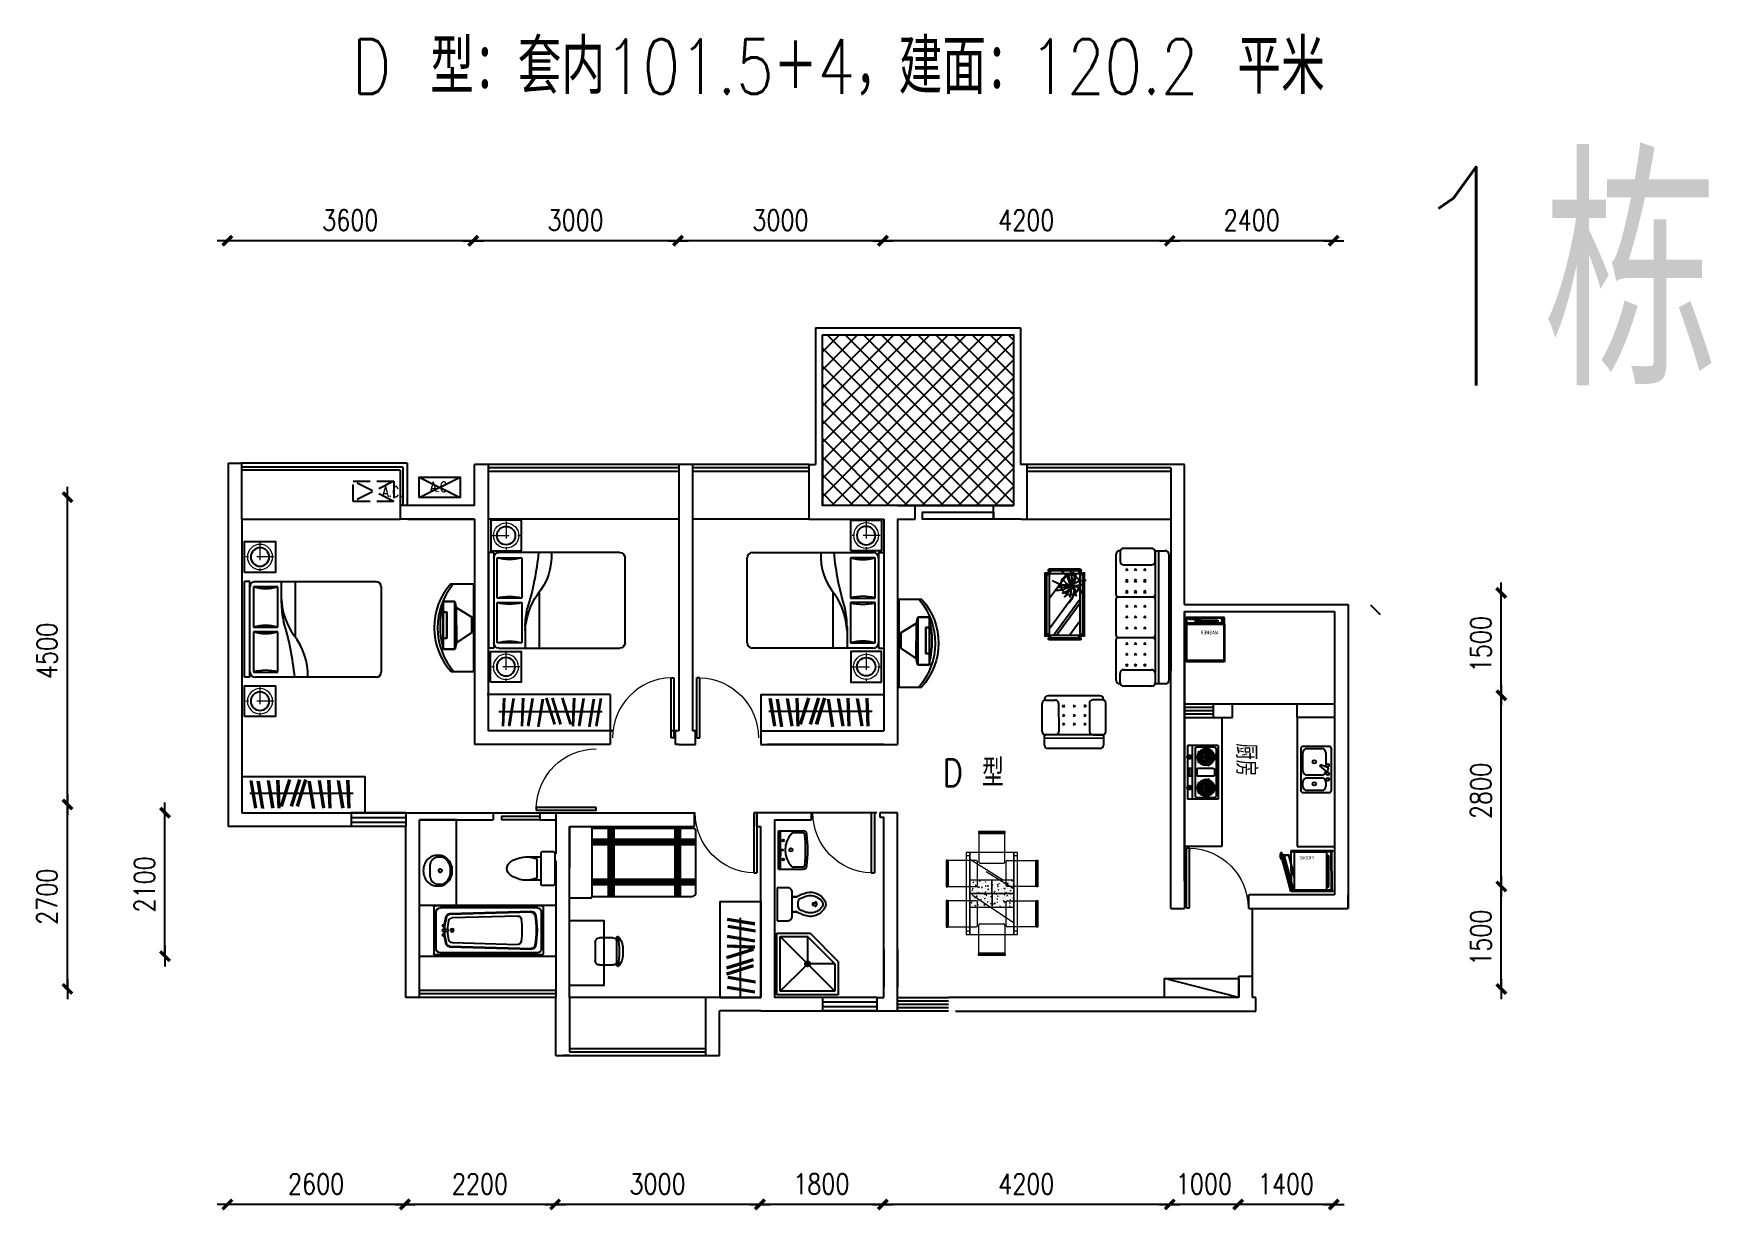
# Model space of a CAD drawing. Extents: x 4248144 to 4272708, y 358866 to 376096.
import ezdxf
from ezdxf.enums import TextEntityAlignment as Align

# ---------------------------------------------------------------- set-up
doc = ezdxf.new("R2010")
doc.units = 0
doc.header["$LTSCALE"] = 1000
doc.header["$MEASUREMENT"] = 0
doc.header["$PDMODE"] = 32
doc.header["$PDSIZE"] = 0.3
doc.linetypes.add('DASH', pattern=[0.35, 0.25, -0.1])
doc.linetypes.add('HIDDEN', pattern=[0.375, 0.25, -0.125])
for name, color, linetype in [('AXIS', 3, 'Continuous'), ('HANDRAIL', 3, 'Continuous'), ('LAYER1', 4, 'Continuous'), ('LAYER2', 92, 'Continuous'), ('LAYER3', 4, 'Continuous'), ('PUB_TITLE', 4, 'Continuous'), ('WALL', 2, 'Continuous'), ('WINDOW', 4, 'Continuous'), ('WINDOW_TEXT', 7, 'Continuous'), ('zz-6', 7, 'Continuous'), ('家具', 90, 'Continuous'), ('面积', 7, 'Continuous')]:
    doc.layers.add(name, color=color, linetype=linetype)
doc.layers.add('JJ', color=80, linetype='Continuous', lineweight=5)
doc.styles.add('_HZTXT', font='txt.shx', dxfattribs={"width": 0.8, "bigfont": 'HZTXT.shx'})
doc.styles.add('DIM_FONT', font='SIMPLEX.shx', dxfattribs={"width": 0.8})
doc.styles.add('SIMPLEX', font='SIMPLEX.SHX')
doc.styles.get("Standard").update_dxf_attribs({"font": 'simsun.ttc'})
doc.dimstyles.new('AXIS', dxfattribs={"dimtxt": 300, "dimasz": 1, "dimexe": 250, "dimexo": 300, "dimgap": 150, "dimtad": 1, "dimdec": 0, "dimzin": 0, "dimdsep": 46, "dimtxsty": 'DIM_FONT', "dimblk": '_DIMX', "dimcen": 0.09, "dimse1": 1, "dimse2": 1, "dimclrt": 7, "dimadec": 0, "dimazin": 0, "dimtfac": 1, "dimtdec": 0, "dimtix": 1, "dimtmove": 2, "dimatfit": 3, "dimldrblk": '_DIMX', "dimfxl": 1, "dimtolj": 1, "dimtzin": 0, "dimarcsym": 0})

msp = doc.modelspace()

# ---------------------------------------------------------------- texts
at = {"layer": 'LAYER1', "color": 252, "style": '_HZTXT', "width": 0.8}
for s, height, p in [('D 型：套内101.5＋4，建面：120.2 平米', 800, (4252804.6, 375212.6)), ('1栋', 3200, (4268056.6, 370944.2)), ('D 型', 400, (4261456, 365074.8))]:
    msp.add_text(s, height=height, dxfattribs=at).set_placement(p)
msp.add_text('厨房', height=300, rotation=270, dxfattribs=at).set_placement((4265747.9, 365704.4))
at = {"layer": '面积', "color": 252, "style": 'DIM_FONT', "width": 0.8}
msp.add_text('A.C.', height=150, dxfattribs=at).set_placement((4253247.9, 369312.4))

# ---------------------------------------------------------------- blocks, each defined once
blk = doc.blocks.new('_DIMX')
blk.add_line((-150, 0), (150, 0))
at = {"const_width": 50}
blk.add_lwpolyline([(-70, -70), (70, 70)], dxfattribs=at)
blk = doc.blocks.new('*D22')
at = {"layer": 'AXIS', "color": 0, "lineweight": -2}
blk.add_line((4248641, 362110), (4248641, 364808), dxfattribs=at)
at = {"layer": 'Defpoints', "color": 0}
for p in [(4248641, 364809), (4249404, 364809), (4249404, 362109)]:
    blk.add_point(p, dxfattribs=at)
at = {"layer": 'AXIS', "color": 0, "lineweight": -2}
for p, rotation in [((4248641, 364809), 90), ((4248641, 362109), 270)]:
    blk.add_blockref('_DIMX', p, dxfattribs=dict(at, rotation=rotation))
at = {"layer": 'AXIS', "color": 7, "insert": (4248341, 363459), "char_height": 300, "attachment_point": 5, "rotation": 90, "style": 'DIM_FONT'}
blk.add_mtext('\\A1;2700', dxfattribs=at)
blk = doc.blocks.new('*D23')
at = {"layer": 'AXIS', "color": 0, "lineweight": -2}
blk.add_line((4250068, 362590), (4250068, 364688), dxfattribs=at)
at = {"layer": 'Defpoints', "color": 0}
for p in [(4250068, 364689), (4250831, 364689), (4250831, 362589)]:
    blk.add_point(p, dxfattribs=at)
at = {"layer": 'AXIS', "color": 0, "lineweight": -2}
for p, rotation in [((4250068, 364689), 90), ((4250068, 362589), 270)]:
    blk.add_blockref('_DIMX', p, dxfattribs=dict(at, rotation=rotation))
at = {"layer": 'AXIS', "color": 7, "insert": (4249768, 363639), "char_height": 300, "attachment_point": 5, "rotation": 90, "style": 'DIM_FONT'}
blk.add_mtext('\\A1;2100', dxfattribs=at)
blk = doc.blocks.new('*D24')
at = {"layer": 'AXIS', "color": 0, "lineweight": -2}
blk.add_line((4248641, 364809), (4248641, 369307), dxfattribs=at)
at = {"layer": 'Defpoints', "color": 0}
for p in [(4248641, 369308), (4249404, 369308), (4249404, 364808)]:
    blk.add_point(p, dxfattribs=at)
at = {"layer": 'AXIS', "color": 0, "lineweight": -2}
for p, rotation in [((4248641, 369308), 90), ((4248641, 364808), 270)]:
    blk.add_blockref('_DIMX', p, dxfattribs=dict(at, rotation=rotation))
at = {"layer": 'AXIS', "color": 7, "insert": (4248341, 367058), "char_height": 300, "attachment_point": 5, "rotation": 90, "style": 'DIM_FONT'}
blk.add_mtext('\\A1;4500', dxfattribs=at)
blk = doc.blocks.new('*D25')
at = {"layer": 'AXIS', "color": 0, "lineweight": -2}
blk.add_line((4264777, 373063), (4260579, 373063), dxfattribs=at)
at = {"layer": 'Defpoints', "color": 0}
for p in [(4260578, 373826), (4264778, 373826), (4260578, 373063)]:
    blk.add_point(p, dxfattribs=at)
at = {"layer": 'AXIS', "color": 0, "lineweight": -2, "rotation": 180}
blk.add_blockref('_DIMX', (4260578, 373063), dxfattribs=at)
at = {"layer": 'AXIS', "color": 0, "lineweight": -2}
blk.add_blockref('_DIMX', (4264778, 373063), dxfattribs=at)
at = {"layer": 'AXIS', "color": 7, "insert": (4262678, 373363), "char_height": 300, "attachment_point": 5, "style": 'DIM_FONT'}
blk.add_mtext('\\A1;4200', dxfattribs=at)
blk = doc.blocks.new('*D26')
at = {"layer": 'AXIS', "color": 0, "lineweight": -2}
blk.add_line((4257579, 373063), (4254581, 373063), dxfattribs=at)
at = {"layer": 'Defpoints', "color": 0}
for p in [(4254580, 373826), (4257580, 373826), (4254580, 373063)]:
    blk.add_point(p, dxfattribs=at)
at = {"layer": 'AXIS', "color": 0, "lineweight": -2, "rotation": 180}
blk.add_blockref('_DIMX', (4254580, 373063), dxfattribs=at)
at = {"layer": 'AXIS', "color": 0, "lineweight": -2}
blk.add_blockref('_DIMX', (4257580, 373063), dxfattribs=at)
at = {"layer": 'AXIS', "color": 7, "insert": (4256080, 373363), "char_height": 300, "attachment_point": 5, "style": 'DIM_FONT'}
blk.add_mtext('\\A1;3000', dxfattribs=at)
blk = doc.blocks.new('*D27')
at = {"layer": 'AXIS', "color": 0, "lineweight": -2}
blk.add_line((4260578, 373063), (4257580, 373063), dxfattribs=at)
at = {"layer": 'Defpoints', "color": 0}
for p in [(4257579, 373826), (4260579, 373826), (4257579, 373063)]:
    blk.add_point(p, dxfattribs=at)
at = {"layer": 'AXIS', "color": 0, "lineweight": -2, "rotation": 180}
blk.add_blockref('_DIMX', (4257579, 373063), dxfattribs=at)
at = {"layer": 'AXIS', "color": 0, "lineweight": -2}
blk.add_blockref('_DIMX', (4260579, 373063), dxfattribs=at)
at = {"layer": 'AXIS', "color": 7, "insert": (4259079, 373363), "char_height": 300, "attachment_point": 5, "style": 'DIM_FONT'}
blk.add_mtext('\\A1;3000', dxfattribs=at)
blk = doc.blocks.new('*D28')
at = {"layer": 'AXIS', "color": 0, "lineweight": -2}
blk.add_line((4254580, 373063), (4250982, 373063), dxfattribs=at)
at = {"layer": 'Defpoints', "color": 0}
for p in [(4250981, 373826), (4254581, 373826), (4250981, 373063)]:
    blk.add_point(p, dxfattribs=at)
at = {"layer": 'AXIS', "color": 0, "lineweight": -2, "rotation": 180}
blk.add_blockref('_DIMX', (4250981, 373063), dxfattribs=at)
at = {"layer": 'AXIS', "color": 0, "lineweight": -2}
blk.add_blockref('_DIMX', (4254581, 373063), dxfattribs=at)
at = {"layer": 'AXIS', "color": 7, "insert": (4252781, 373363), "char_height": 300, "attachment_point": 5, "style": 'DIM_FONT'}
blk.add_mtext('\\A1;3600', dxfattribs=at)
blk = doc.blocks.new('$DorLib2D$00000001')
for p, q in [((0.45, 0.975), (0.5, 0.975)), ((0.45, 0), (0.45, 0.975)), ((0.5, 0), (0.5, 0.975)), ((0.5, 0), (0.45, 0))]:
    blk.add_line(p, q)
at = {"lineweight": 13}
blk.add_arc((0.475, 0), 0.975, 91.4693, 180, dxfattribs=at)
blk = doc.blocks.new('A$C49072494')
at = {"layer": 'LAYER2'}
for p, q in [((8, 615), (568, 766)), ((572, 751), (12, 600)), ((555, 766), (546, 763)), ((572, 751), (568, 766)), ((600, 611), (0, 610)), ((1, 0), (0, 610)), ((12, 600), (8, 615)), ((21, 0), (20, 610)), ((580, 566), (20, 566)), ((20, 566), (20, 87)), ((32, 599), (534, 735)), ((38, 575), (32, 599)), ((38, 575), (540, 711)), ((536, 648), (205, 566)), ((546, 641), (244, 567)), ((533, 709), (536, 648)), ((540, 711), (534, 735)), ((541, 711), (546, 641)), ((581, 1), (580, 611)), ((580, 95), (580, 579)), ((580, 88), (580, 566)), ((601, 1), (600, 611)), ((1, 0), (21, 0)), ((20, 87), (580, 88)), ((21, 20), (581, 21)), ((21, 10), (581, 11)), ((70, 87), (70, 57)), ((70, 57), (530, 57)), ((530, 87), (530, 57)), ((601, 1), (581, 1))]:
    blk.add_line(p, q, dxfattribs=at)
for radius, start, end in [(83.4, 69.9498, 140.1985), (78.4, 75.5385, 134.6098)]:
    blk.add_arc((526, 687), radius, start, end, dxfattribs=at)
at = {"layer": 'LAYER2', "text_generation_flag": 2}
blk.add_text('FRIDGE', height=45, rotation=270.0741, dxfattribs=at).set_placement((473, 276))
blk = doc.blocks.new('A$C3FBF5938')
at = {"layer": 'LAYER3'}
for p, q in [((0, 644), (0, 31)), ((419, 675), (31, 675)), ((31, 317), (31, 583)), ((92, 644), (307, 644)), ((368, 583), (368, 377)), ((450, 31), (450, 644)), ((307, 256), (92, 256)), ((287, 408), (277, 390)), ((277, 390), (363, 320)), ((391, 369), (287, 408)), ((402, 340), (393, 325)), ((31, 92), (31, 153)), ((92, 215), (307, 215)), ((307, 31), (92, 31)), ((368, 153), (368, 92)), ((31, 0), (419, 0))]:
    blk.add_line(p, q, dxfattribs=at)
for centre, radius in [((199, 450), 25.6), ((399, 399), 20.5), ((399, 276), 20.5), ((199, 128), 25.6), ((399, 194), 20.5)]:
    blk.add_circle(centre, radius, dxfattribs=at)
for centre, radius, start, end in [((31, 644), 30.7, 90, 180), ((92, 583), 61.4, 90, 180), ((307, 583), 61.4, 0, 90), ((419, 644), 30.7, 0, 90), ((92, 317), 61.4, 180, 270), ((307, 317), 61.4, 270, 0), ((376, 335), 20.5, 230.5377, 330), ((384, 350), 20.5, 330, 69.4623), ((31, 31), 30.7, 180, 270), ((92, 153), 61.4, 90, 180), ((92, 92), 61.4, 180, 270), ((307, 153), 61.4, 0, 90), ((307, 92), 61.4, 270, 0), ((419, 31), 30.7, 270, 0)]:
    blk.add_arc(centre, radius, start, end, dxfattribs=at)
at = {"layer": 'LAYER3', "style": 'DIM_FONT', "oblique": -180, "text_generation_flag": 4, "width": 0.8, "flags": 9}
for tag in ['XSIZE', 'YSIZE']:
    blk.add_attdef(tag, (450, 337), '', height=0.5, rotation=180, dxfattribs=at)
blk = doc.blocks.new('$plan$00002158')
for p, q in [((-280, 215, 0), (280, 215, 0)), ((-280, 215, 0), (-280, -146, 0)), ((-280, 186, 0), (280, 186, 0)), ((-251, -142, 0), (-251, 0, 0)), ((0, 186, 0), (-90, 186, 0)), ((-90, 186, 0), (90, 186, 0)), ((251, -142, 0), (251, 0, 0)), ((280, 215, 0), (280, -146, 0))]:
    blk.add_line(p, q)
for centre, radius in [((-139, 146, 0), 15), ((1, 33, 0), 24.9), ((0, 158, 0), 8), ((139, 146, 0), 15)]:
    blk.add_circle(centre, radius)
for centre, radius, start, end in [((-223, 0, 0), 28, 133.1543, 180), ((0, -237, 0), 354, 46.7581, 133.1543), ((223, 0, 0), 28, 0, 46.7581), ((-224, -146, 0), 56, 180, 263.481), ((-223, -142, 0), 28, 180, 263.4984), ((0, 1814, 0), 2029, 263.481, 276.519), ((0, 1814, 0), 1997, 263.4984, 276.5122), ((223, -142, 0), 28, 276.5122, 0), ((224, -146, 0), 56, 276.519, 0)]:
    blk.add_arc(centre, radius, start, end)
blk = doc.blocks.new('$plan$00002156')
for p, q in [((-450, 450, 0), (450, 450, 0)), ((-450, -450, 0), (-450, 450, 0)), ((-400, 400, 0), (400, 400, 0)), ((-400, 400, 0), (-26.2175, 26.2175, 0)), ((-400, -400, 0), (-400, 400, 0)), ((26.4075, 26.41, 0), (400, 400, 0)), ((400, 400, 0), (400, 0, 0)), ((450, 450, 0), (450, -37.5, 0)), ((0, 0, 0), (-25, 0, 0)), ((0, 0, 0), (0, 25, 0)), ((25, 0, 0), (0, 0, 0)), ((0, -25, 0), (0, 0, 0)), ((0, -400, 0), (400, 0, 0)), ((400, 0, 0), (37.5, 0, 0)), ((-400, -400, 0), (-26.5225, -26.5225, 0)), ((0, -400, 0), (0, -37.5, 0)), ((37.5, -450, 0), (450, -37.5, 0)), ((37.5, -450, 0), (-450, -450, 0)), ((0, -400, 0), (-400, -400, 0))]:
    blk.add_line(p, q)
for radius in [37.5, 25]:
    blk.add_circle((0, 0, 0), radius)
blk = doc.blocks.new('_WBLK')
for p, q in [((-0.5, 0.5), (0.5, 0.5)), ((0.5, 0.167), (-0.5, 0.167)), ((0.5, -0.167), (-0.5, -0.167)), ((-0.5, -0.5), (0.5, -0.5))]:
    blk.add_line(p, q)
at = {"layer": 'WINDOW_TEXT', "style": 'SIMPLEX', "flags": 9}
blk.add_attdef('A', text='', height=1, dxfattribs=at).set_placement((0, 1.5), align=Align.MIDDLE)
blk = doc.blocks.new('$plan$00000379')
for p, q in [((-575, 18), (-536, 18)), ((-572, 18), (-572, 18)), ((-536, -22), (-576, -21))]:
    blk.add_line(p, q)
for points in [[(-285, -110, -0.082371), (-434, -171, -0.174047), (-592, -152, -0.152847), (-702, -46, -0.25487), (-702, 46, -0.135193), (-607, 144, -0.19268), (-434, 171, -0.066715), (-320, 128, 0.008412), (-285, 110), (-220, 110), (-220, -110)], [(-307, -1, -0.073764), (-317, -64, -0.219411), (-337, -85, -0.018016), (-436, -122, -0.163008), (-533, -122, -0.084559), (-606, -92, -0.185519), (-666, -26, -0.252786), (-658, 39, -0.083694), (-606, 90, -0.078323), (-556, 115, -0.086951), (-477, 126, -0.071278), (-416, 114, -0.021719), (-371, 97, 0.016169), (-337, 83, -0.158768), (-324, 73, -0.168814), (-308, 12)]]:
    blk.add_lwpolyline(points, format="xyb", close=True)
for points in [[(-220, 110), (-285, 110)], [(-220, 175), (-220, -175)], [(0, 240), (-155, 240)], [(0, -240), (0, 240)], [(-285, -110), (-220, -110)], [(-155, -240), (0, -240)]]:
    blk.add_lwpolyline(points)
for points in [[(-155, 240, 0.414214), (-220, 175, 0.414214)], [(-220, -175, 0.414214), (-155, -240, 0.414214)]]:
    blk.add_lwpolyline(points, format="xyb")
for centre, radius, start, end in [((-549, -3), 33.2, 100.0495, 259.9505), ((-536, -2), 20, 270, 90)]:
    blk.add_arc(centre, radius, start, end)
blk = doc.blocks.new('$plan$00001580')
at = {"color": 6, "linetype": 'HIDDEN', "lineweight": 13}
for p, q in [((205, 0), (-205, 0)), ((0, 205), (0, -205))]:
    blk.add_line(p, q, dxfattribs=at)
blk.add_lwpolyline([(-225, -225), (-225, 225), (225, 225), (225, -225)], close=True)
at = {"lineweight": 13}
blk.add_arc((0, 0), 185, 180.2522, 180, dxfattribs=at)
blk.add_arc((0, 0), 135, 180.3469, 180)
blk = doc.blocks.new('$plan$00000312')
at = {"color": 0, "linetype": 'ByBlock'}
for p, q in [((-2000, 77), (-2000, 1323)), ((-1923, 1400), (-154, 1400)), ((-487, 1323), (-487, 733)), ((-128, 1323), (-487, 1323)), ((-128, 733), (-128, 1323)), ((-77, 1400), (-77, 0)), ((-77, 1400), (0, 1400)), ((0, 1400), (0, 0)), ((-744, 810), (-744, 0)), ((-487, 733), (-128, 733)), ((-487, 667), (-487, 77)), ((-128, 667), (-487, 667)), ((-128, 77), (-128, 667)), ((-539, 314), (-539, 0)), ((-154, 0), (-1923, 0)), ((-487, 77), (-128, 77)), ((-77, 0), (0, 0))]:
    blk.add_line(p, q, dxfattribs=at)
for centre, radius, start, end in [((-1923, 1323), 76.9, 90, 180), ((-19, 1362), 906, 177.5673, 219.5461), ((3222, 1764), 3971, 185.2585, 197.3483), ((-308, 1939), 641, 253.7398, 286.2602), ((-154, 1323), 76.9, 0, 90), ((-1530, 214), 992, 2.4493, 35.0961), ((-308, 118), 641, 73.7398, 106.2602), ((-1770, 314), 1231, 359.9814, 12.4667), ((-308, 1282), 641, 253.7398, 286.2602), ((-1923, 77), 76.9, 180, 270), ((-308, -539), 641, 73.7398, 106.2602), ((-154, 77), 76.9, 270, 0)]:
    blk.add_arc(centre, radius, start, end, dxfattribs=at)
blk = doc.blocks.new('M_C47JEV')
for p, q in [((381, 770), (-381, 770)), ((-465, 250), (-465, 661)), ((-431, 711), (-431, 720)), ((-415, 711), (-275, 711)), ((-225, 661), (-225, 250)), ((-136, 606), (-166, 637)), ((-166, 606), (-136, 637)), ((-136, 469), (-166, 499)), ((-166, 469), (-136, 499)), ((-9, 606), (21, 637)), ((21, 606), (-9, 637)), ((21, 469), (-9, 499)), ((-9, 469), (21, 499)), ((179, 606), (149, 637)), ((149, 606), (179, 637)), ((179, 469), (149, 499)), ((149, 469), (179, 499)), ((225, 661), (225, 250)), ((415, 711), (275, 711)), ((431, 711), (431, 720)), ((465, 250), (465, 661)), ((-136, 342), (-166, 372)), ((-166, 342), (-136, 372)), ((21, 342), (-9, 372)), ((-9, 342), (21, 372)), ((179, 342), (149, 372)), ((149, 342), (179, 372)), ((-431, 50), (-431, 203)), ((431, 200), (-431, 200)), ((431, 150), (-431, 150)), ((-275, 200), (-415, 200)), ((381, 0), (-381, 0)), ((275, 200), (415, 200)), ((431, 200), (431, 50))]:
    blk.add_line(p, q)
for centre, start, end in [((-381, 720), 90, 180), ((381, 720), 360, 90), ((-415, 661), 90, 180), ((-275, 661), 0, 90), ((275, 661), 90, 180), ((415, 661), 0, 90), ((-415, 250), 180, 270), ((-275, 250), 270, 0), ((275, 250), 180, 270), ((415, 250), 270, 0), ((-381, 50), 180, 270), ((381, 50), 270, 0)]:
    blk.add_arc(centre, 50, start, end)
at = {"style": 'DIM_FONT', "width": 0.8, "flags": 9}
for tag in ['XSIZE', 'YSIZE']:
    blk.add_attdef(tag, (0, 0), '', height=0.5, dxfattribs=at)
blk = doc.blocks.new('A$C0668069B')
at = {"layer": 'LAYER3'}
for p, q in [((0, 653), (562, 653)), ((0, 550), (0, 653)), ((0, 550), (0, 0)), ((0, 550), (562, 550)), ((11, 644), (10, 550)), ((10, 550), (10, 20)), ((552, 644), (11, 644)), ((11, 569), (552, 569)), ((96, 610), (96, 576)), ((421, 610), (96, 610)), ((96, 576), (421, 576)), ((352, 630), (352, 622)), ((387, 630), (352, 630)), ((352, 622), (387, 622)), ((387, 622), (387, 630)), ((396, 630), (396, 622)), ((432, 630), (396, 630)), ((396, 622), (432, 622)), ((421, 576), (421, 610)), ((432, 622), (432, 630)), ((478, 630), (442, 630)), ((442, 630), (442, 622)), ((442, 622), (478, 622)), ((478, 622), (478, 630)), ((522, 630), (487, 630)), ((487, 630), (487, 622)), ((487, 622), (522, 622)), ((522, 622), (522, 630)), ((552, 20), (552, 644)), ((562, 653), (562, 0)), ((0, 10), (561, 10)), ((0, 0), (562, 0)), ((10, 20), (552, 20)), ((551, 10), (561, 10))]:
    blk.add_line(p, q, dxfattribs=at)
for centre, major_axis in [((35, 586), (9.68, 0)), ((34, 627), (8.66, 0))]:
    blk.add_ellipse(centre, major_axis=major_axis, ratio=0.952381, dxfattribs=at)
at = {"layer": 'PUB_TITLE', "oblique": -179.9382, "text_generation_flag": 6, "width": 1.049988}
blk.add_text('WASHER', height=53.6, rotation=180.6035, dxfattribs=at).set_placement((95, 402))
blk = doc.blocks.new('M_C57NTX')
for p, q in [((-427, 268), (-471, 224)), ((-399, 268), (-471, 196)), ((-446, 283), (-446, 278)), ((-436, 293), (473, 293)), ((-436, 268), (473, 268)), ((436, 268), (509, 196)), ((465, 268), (509, 224)), ((483, 283), (483, 278)), ((-496, -226), (-496, 233)), ((-486, 243), (-481, 243)), ((-471, -226), (-471, 233)), ((-431, 72), (-217, 228)), ((-431, -116), (43, 228)), ((-431, -159), (102, 228)), ((-336, -222), (283, 228)), ((106, -222), (469, 42)), ((509, 233), (509, -226)), ((524, 243), (519, 243)), ((534, 233), (534, -226)), ((-486, -236), (-481, -236)), ((-399, -262), (-471, -189)), ((-427, -262), (-471, -218)), ((436, -262), (509, -189)), ((465, -262), (509, -218)), ((524, -236), (519, -236)), ((-446, -277), (-446, -272)), ((473, -262), (-436, -262)), ((473, -287), (-436, -287)), ((483, -277), (483, -272))]:
    blk.add_line(p, q)
blk.add_lwpolyline([(-431, -222), (-431, 228), (469, 228), (469, -222)], close=True)
at = {"const_width": 12}
for points in [[(123, 120, 1), (135, 120, 1)], [(189, 24, 1), (201, 24, 1)], [(225, 150, 1), (237, 150, 1)], [(253, 126, 1), (265, 126, 1)], [(264, 18, 1), (276, 18, 1)], [(277, 84, 1), (289, 84, 1)], [(288, 107, 1), (300, 107, 1)], [(294, 93, 1), (306, 93, 1)], [(297, 74, 1), (309, 74, 1)], [(305, 18, 1), (317, 18, 1)], [(308, 87, 1), (320, 87, 1)], [(409, 163, 1), (421, 163, 1)], [(418, 27, 1), (430, 27, 1)], [(486, 90, 1), (498, 90, 1)], [(220, -38, 1), (232, -38, 1)], [(324, -108, 1), (336, -108, 1)]]:
    blk.add_lwpolyline(points, format="xyb", close=True, dxfattribs=at)
blk.add_circle((308, 86), 144)
for centre, radius, start, end in [((-436, 283), 10, 90, 180), ((-436, 278), 10, 180, 270), ((109, 83), 193, 6.9904, 78.0284), ((781, 125), 490, 163.8561, 179.1105), ((156, 293), 219, 342.9456, 6.4814), ((473, 283), 10, 0, 90), ((473, 278), 10, 270, 0), ((-486, 233), 10, 90, 180), ((-481, 233), 10, 0, 90), ((228, -157), 293, 78.5516, 130.9815), ((280, -402), 502, 88.3286, 108.729), ((344, -194), 291, 103.0452, 139.7766), ((110, -88), 259, 48.7581, 83.8624), ((364, -84), 190, 114.0956, 166.2953), ((176, 42), 126, 28.8901, 78.4579), ((482, -98), 260, 134.4861, 189.3762), ((613, -62), 346, 155.0888, 185.9637), ((267, -555), 642, 70.5249, 87.8244), ((624, 28), 325, 171.2496, 218.2333), ((-395, 504), 810, 328.9873, 340.361), ((421, -27), 169, 62.9909, 135.9102), ((404, -128), 234, 53.3231, 115.7633), ((-1013, -1156), 1790, 39.0488, 42.6799), ((448, -69), 233, 85.8741, 126.9558), ((269, -208), 287, 31.315, 82.1378), ((519, 233), 10, 90, 180), ((524, 233), 10, 0, 90), ((-486, -226), 10, 180, 270), ((-481, -226), 10, 270, 0), ((519, -226), 10, 180, 270), ((524, -226), 10, 270, 0), ((-436, -272), 10, 90, 180), ((-436, -277), 10, 180, 270), ((473, -272), 10, 0, 90), ((473, -277), 10, 270, 0)]:
    blk.add_arc(centre, radius, start, end)
at = {"style": 'DIM_FONT', "width": 0.8, "flags": 9}
for tag in ['XSIZE', 'YSIZE']:
    blk.add_attdef(tag, (0, 0), '', height=0.5, dxfattribs=at)
blk = doc.blocks.new('$plan$00000333')
at = {"elevation": -127}
blk.add_lwpolyline([(322, -423, -0.128286), (-308, -420)], format="xyb", dxfattribs=at)
for points, invisible_edges in [([(-253, -231, -51), (-253, -231, 254), (-111, 0)], 2), ([(-111, 0, 203), (-111, 0), (-253, -231, 254)], 2), ([(-253, -231, -51), (-111, 0), (111, 0)], 12), ([(-111, 0, 203), (-253, -231, 254), (111, 0, 203)], 2), ([(-111, 0), (-111, 0, 203), (111, 0, 203)], 12), ([(111, 0, 203), (111, 0), (-111, 0)], 12), ([(-343, -249, -127), (-253, -231, -51), (264, -226, -51)], 12), ([(264, -226, -51), (356, -249, -127), (-343, -249, -127)], 12), ([(-253, -231, 254), (-343, -249, 330), (264, -226, 254)], 2), ([(356, -249, 330), (264, -226, 254), (-343, -249, 330)], 2), ([(-343, -249, -127), (-343, -249, 330), (-253, -231, 254)], 12), ([(-253, -231, 254), (-253, -231, -51), (-343, -249, -127)], 12), ([(111, 0), (264, -226, -51), (-253, -231, -51)], 12), ([(264, -226, 254), (111, 0, 203), (-253, -231, 254)], 2), ([(111, 0), (111, 0, 203), (264, -226, -51)], 2), ([(264, -226, 254), (264, -226, -51), (111, 0, 203)], 2), ([(264, -226, -51), (264, -226, 254), (356, -249, 330)], 12), ([(356, -249, 330), (356, -249, -127), (264, -226, -51)], 12), ([(-343, -249, 330), (-343, -249, -127), (-343, -420, -127)], 12), ([(-343, -420, -127), (-343, -420, 330), (-343, -249, 330)], 12), ([(356, -420, -127), (-343, -420, -127), (-343, -249, -127)], 12), ([(-343, -249, -127), (356, -249, -127), (356, -420, -127)], 12), ([(356, -420, 330), (356, -249, 330), (-343, -420, 330)], 2), ([(-343, -249, 330), (-343, -420, 330), (356, -249, 330)], 2), ([(-343, -420, 330), (-343, -420, -127), (-188, -420, 279)], 14), ([(-343, -420, -127), (356, -420, -127), (-188, -420, -76)], 14), ([(356, -420, 330), (-343, -420, 330), (193, -420, 279)], 14), ([(-188, -420, -76), (-188, -420, 279), (-239, -420, -127)], 14), ([(-188, -420, 279), (193, -420, 279), (-239, -420, 330)], 14), ([(-188, -369, 279), (-188, -420, 279), (-188, -369, -76)], 2), ([(-188, -420, -76), (-188, -369, -76), (-188, -420, 279)], 2), ([(-188, -369, -76), (-188, -420, -76), (193, -420, -76)], 12), ([(193, -420, -76), (193, -369, -76), (-188, -369, -76)], 12), ([(193, -369, 279), (193, -420, 279), (-188, -420, 279)], 12), ([(-188, -420, 279), (-188, -369, 279), (193, -369, 279)], 12), ([(193, -420, -76), (-188, -420, -76), (243, -420, -127)], 14), ([(193, -369, -76), (193, -420, -76), (193, -369, 279)], 2), ([(193, -420, 279), (193, -369, 279), (193, -420, -76)], 2), ([(193, -420, 279), (193, -420, -76), (243, -420, 330)], 14), ([(356, -420, -127), (356, -420, 330), (193, -420, -76)], 14), ([(356, -249, -127), (356, -249, 330), (356, -420, -127)], 2), ([(356, -420, 330), (356, -420, -127), (356, -249, 330)], 2)]:
    blk.add_3dface(points, dxfattribs=dict(invisible_edges=invisible_edges))
mesh = blk.add_polyface()
corners = [(193, -369, 279), (-188, -369, 279), (-188, -369, -76), (193, -369, -76)]
mesh.append_faces([[corners[k] for k in face] for face in [(0, 1, 2), (2, 3, 0)]], dxfattribs={"vtx2": -1})
blk = doc.blocks.new('$plan$00001582')
at = {"linetype": 'Continuous'}
blk.add_lwpolyline([(-550, -279), (-550, 0), (522, 0), (522, -276)], dxfattribs=at)
for centre, radius, start, end in [((-16, 391), 831, 230.0552, 310.3438), ((-16, 322), 804, 228.4198, 311.9528)]:
    blk.add_arc(centre, radius, start, end, dxfattribs=at)
blk = doc.blocks.new('A$C50AD0533')
at = {"layer": 'JJ'}
for p, q in [((475, 1813), (868, 1813)), ((475, 1790), (475, 1813)), ((475, 1808), (868, 1808)), ((868, 1790), (475, 1790)), ((482, 1679), (482, 1790)), ((482, 1790), (862, 1790)), ((482, 1781), (862, 1781)), ((862, 1790), (862, 1679)), ((868, 1813), (868, 1790)), ((297, 1506), (297, 306)), ((347, 1506), (297, 1506)), ((347, 1506), (347, 306)), ((997, 1506), (347, 1506)), ((351, 1506), (351, 306)), ((482, 1371), (482, 1679)), ((862, 1679), (862, 1371)), ((993, 306), (993, 1506)), ((997, 306), (997, 1506)), ((1047, 1506), (997, 1506)), ((1047, 306), (1047, 1506)), ((0, 1008), (0, 1400)), ((0, 1400), (23, 1400)), ((5, 1008), (5, 1400)), ((23, 1400), (23, 1008)), ((23, 1014), (23, 1394)), ((23, 1394), (134, 1394)), ((32, 1014), (32, 1394)), ((134, 1394), (442, 1394)), ((347, 1456), (297, 1456)), ((956, 934), (359, 1329)), ((462, 1374), (462, 1034)), ((842, 1351), (502, 1351)), ((881, 1374), (881, 1034)), ((1209, 1394), (901, 1394)), ((1047, 1456), (997, 1456)), ((1320, 1394), (1209, 1394)), ((1311, 1014), (1311, 1394)), ((1320, 1400), (1320, 1008)), ((1343, 1400), (1320, 1400)), ((1320, 1014), (1320, 1394)), ((1338, 1008), (1338, 1400)), ((1343, 1008), (1343, 1400)), ((23, 1008), (0, 1008)), ((134, 1014), (23, 1014)), ((442, 1014), (134, 1014)), ((668, 1106), (347, 1106)), ((354, 1002), (354, 1002)), ((357, 1070), (357, 1070)), ((361, 1099), (361, 1099)), ((365, 1103), (365, 1103)), ((366, 1067), (366, 1067)), ((370, 1105), (370, 1105)), ((371, 1028), (371, 1028)), ((374, 1096), (374, 1096)), ((375, 1037), (375, 1037)), ((376, 987), (376, 987)), ((382, 1031), (382, 1031)), ((405, 1002), (397, 1001)), ((404, 995), (397, 1001)), ((404, 995), (405, 1002)), ((413, 1093), (405, 1092)), ((412, 1086), (405, 1092)), ((409, 1041), (405, 1050)), ((413, 1047), (405, 1050)), ((407, 1102), (407, 1102)), ((409, 1041), (413, 1047)), ((411, 1066), (411, 1066)), ((412, 1086), (413, 1093)), ((416, 1034), (416, 1034)), ((417, 1036), (417, 1036)), ((422, 1044), (422, 1044)), ((445, 1100), (445, 1100)), ((450, 1100), (450, 1100)), ((455, 1080), (455, 1080)), ((458, 1026), (458, 1026)), ((459, 1034), (459, 1034)), ((462, 1032), (462, 1032)), ((466, 1001), (466, 1001)), ((488, 1036), (476, 1035)), ((486, 1025), (476, 1035)), ((486, 1056), (486, 1056)), ((486, 1025), (488, 1036)), ((487, 1020), (487, 1020)), ((489, 1087), (489, 1087)), ((492, 1099), (492, 1099)), ((501, 1020), (493, 1019)), ((500, 1012), (493, 1019)), ((501, 1010), (497, 1019)), ((505, 1016), (497, 1019)), ((500, 1012), (501, 1020)), ((501, 1010), (505, 1016)), ((502, 1033), (502, 1033)), ((508, 1103), (504, 1106)), ((504, 1046), (504, 1046)), ((505, 1047), (505, 1047)), ((508, 1103), (508, 1106)), ((512, 999), (512, 999)), ((531, 1105), (531, 1105)), ((534, 1097), (534, 1097)), ((543, 1031), (543, 1031)), ((544, 1031), (544, 1031)), ((545, 1094), (545, 1094)), ((552, 1086), (548, 1094)), ((556, 1092), (548, 1094)), ((551, 994), (551, 994)), ((552, 1086), (556, 1092)), ((554, 1062), (554, 1062)), ((555, 1014), (555, 1014)), ((577, 1096), (577, 1096)), ((586, 1030), (586, 1030)), ((596, 1038), (588, 1036)), ((595, 1030), (588, 1036)), ((593, 979), (589, 988)), ((597, 985), (589, 988)), ((591, 1092), (591, 1092)), ((593, 979), (597, 985)), ((595, 1060), (595, 1060)), ((595, 1030), (596, 1038)), ((606, 1099), (606, 1099)), ((619, 1094), (619, 1094)), ((619, 1037), (619, 1037)), ((619, 1025), (619, 1025)), ((632, 1053), (620, 1052)), ((631, 1042), (620, 1052)), ((622, 1105), (622, 1105)), ((628, 1028), (628, 1028)), ((631, 1042), (632, 1053)), ((633, 996), (633, 996)), ((636, 1064), (636, 1064)), ((644, 1055), (641, 1064)), ((648, 1061), (641, 1064)), ((641, 1059), (641, 1059)), ((644, 1055), (648, 1061)), ((645, 1027), (645, 1027)), ((647, 1056), (647, 1056)), ((661, 1092), (661, 1092)), ((668, 906), (668, 1106)), ((997, 1106), (672, 1106)), ((672, 906), (672, 1106)), ((683, 1012), (683, 1012)), ((692, 1055), (684, 1054)), ((691, 1048), (684, 1054)), ((685, 1073), (685, 1073)), ((686, 1080), (686, 1080)), ((691, 1104), (691, 1104)), ((691, 1048), (692, 1055)), ((691, 1025), (691, 1025)), ((695, 994), (695, 994)), ((703, 1091), (703, 1091)), ((704, 1030), (704, 1030)), ((713, 1025), (713, 1025)), ((736, 1024), (733, 1033)), ((740, 1030), (733, 1033)), ((735, 1040), (735, 1040)), ((736, 1024), (740, 1030)), ((741, 992), (741, 992)), ((746, 1089), (746, 1089)), ((748, 987), (748, 987)), ((751, 1055), (751, 1055)), ((755, 1023), (755, 1023)), ((777, 1070), (765, 1069)), ((775, 1059), (765, 1069)), ((765, 1014), (765, 1014)), ((767, 1099), (767, 1099)), ((768, 1082), (768, 1082)), ((774, 1087), (774, 1087)), ((775, 1059), (777, 1070)), ((787, 1073), (779, 1071)), ((786, 1065), (779, 1071)), ((780, 1025), (780, 1025)), ((787, 1100), (785, 1106)), ((785, 1007), (785, 1007)), ((786, 1065), (787, 1073)), ((787, 1100), (791, 1106)), ((788, 1088), (788, 1088)), ((791, 1106), (790, 1106)), ((797, 1022), (797, 1022)), ((808, 1055), (808, 1055)), ((816, 1030), (816, 1030)), ((819, 1098), (819, 1098)), ((820, 1085), (820, 1085)), ((824, 1053), (824, 1053)), ((828, 993), (825, 1002)), ((832, 999), (825, 1002)), ((828, 993), (832, 999)), ((830, 1086), (830, 1086)), ((840, 1020), (840, 1020)), ((852, 1104), (852, 1104)), ((864, 1100), (864, 1100)), ((865, 1030), (865, 1030)), ((875, 999), (867, 998)), ((874, 992), (867, 998)), ((870, 1052), (870, 1052)), ((872, 1085), (872, 1085)), ((874, 1020), (874, 1020)), ((874, 992), (875, 999)), ((883, 1090), (875, 1089)), ((882, 1083), (875, 1089)), ((879, 1069), (876, 1078)), ((884, 1075), (876, 1078)), ((879, 1069), (884, 1075)), ((881, 1005), (881, 1005)), ((882, 1083), (883, 1090)), ((882, 1019), (882, 1019)), ((884, 1073), (884, 1073)), ((898, 1032), (898, 1032)), ((901, 1100), (901, 1100)), ((901, 1014), (1209, 1014)), ((922, 1087), (910, 1086)), ((920, 1076), (910, 1086)), ((914, 1067), (914, 1067)), ((915, 1083), (915, 1083)), ((920, 1076), (922, 1087)), ((920, 1018), (920, 1018)), ((924, 1017), (924, 1017)), ((925, 987), (925, 987)), ((928, 1099), (928, 1099)), ((941, 1025), (941, 1025)), ((948, 1048), (948, 1048)), ((957, 1082), (957, 1082)), ((970, 1017), (962, 1016)), ((970, 1009), (962, 1016)), ((964, 1033), (964, 1033)), ((967, 1016), (967, 1016)), ((976, 1044), (968, 1047)), ((971, 1038), (968, 1047)), ((969, 1055), (969, 1055)), ((978, 1100), (970, 1106)), ((970, 1009), (970, 1017)), ((970, 985), (970, 985)), ((971, 1038), (976, 1044)), ((978, 1100), (978, 1106)), ((1209, 1014), (1320, 1014)), ((1320, 1008), (1343, 1008)), ((0, 809), (23, 809)), ((0, 417), (0, 809)), ((5, 417), (5, 809)), ((23, 809), (23, 417)), ((23, 803), (134, 803)), ((23, 423), (23, 803)), ((32, 423), (32, 803)), ((134, 803), (442, 803)), ((668, 906), (347, 906)), ((668, 902), (347, 902)), ((347, 860), (347, 860)), ((352, 789), (347, 790)), ((347, 782), (352, 789)), ((347, 782), (347, 784)), ((349, 909), (349, 909)), ((349, 866), (349, 866)), ((351, 934), (351, 934)), ((351, 908), (351, 908)), ((353, 812), (353, 812)), ((358, 965), (354, 974)), ((362, 971), (354, 974)), ((358, 965), (362, 971)), ((358, 781), (358, 781)), ((359, 844), (359, 844)), ((756, 586), (359, 830)), ((360, 757), (360, 757)), ((363, 834), (363, 834)), ((363, 825), (363, 825)), ((366, 893), (366, 893)), ((367, 779), (367, 779)), ((368, 961), (368, 961)), ((376, 760), (376, 760)), ((389, 820), (381, 819)), ((388, 813), (381, 819)), ((382, 939), (382, 939)), ((383, 973), (383, 973)), ((387, 907), (387, 907)), ((388, 813), (389, 820)), ((397, 911), (389, 910)), ((393, 906), (389, 910)), ((392, 908), (392, 908)), ((395, 957), (395, 957)), ((398, 858), (395, 867)), ((403, 864), (395, 867)), ((397, 906), (397, 911)), ((397, 827), (397, 827)), ((398, 858), (403, 864)), ((401, 842), (401, 842)), ((404, 779), (404, 779)), ((408, 883), (408, 883)), ((408, 747), (408, 747)), ((409, 778), (409, 778)), ((410, 773), (410, 773)), ((413, 841), (413, 841)), ((416, 909), (416, 909)), ((419, 976), (419, 976)), ((421, 809), (421, 809)), ((425, 972), (425, 972)), ((426, 954), (426, 954)), ((446, 765), (434, 764)), ((444, 754), (434, 764)), ((439, 751), (436, 760)), ((444, 758), (436, 760)), ((437, 874), (437, 874)), ((439, 751), (444, 758)), ((444, 840), (444, 840)), ((444, 754), (446, 765)), ((450, 934), (446, 943)), ((454, 940), (446, 943)), ((447, 794), (447, 794)), ((450, 934), (454, 940)), ((452, 776), (452, 776)), ((454, 746), (454, 746)), ((467, 901), (455, 900)), ((465, 890), (455, 900)), ((462, 783), (462, 443)), ((465, 890), (467, 901)), ((467, 970), (467, 970)), ((477, 747), (469, 745)), ((476, 739), (469, 745)), ((471, 952), (471, 952)), ((475, 748), (475, 748)), ((476, 920), (476, 920)), ((476, 739), (477, 747)), ((485, 838), (477, 836)), ((484, 830), (477, 836)), ((478, 816), (478, 816)), ((481, 884), (481, 884)), ((483, 872), (483, 872)), ((484, 952), (484, 952)), ((484, 878), (484, 878)), ((484, 830), (485, 838)), ((493, 929), (485, 927)), ((492, 921), (485, 927)), ((486, 839), (486, 839)), ((487, 840), (487, 840)), ((491, 827), (487, 836)), ((495, 834), (487, 836)), ((491, 827), (495, 834)), ((492, 921), (493, 929)), ((492, 775), (492, 775)), ((494, 775), (494, 775)), ((495, 843), (495, 843)), ((496, 804), (496, 804)), ((497, 760), (497, 760)), ((498, 911), (498, 911)), ((499, 982), (499, 982)), ((501, 979), (501, 979)), ((510, 968), (510, 968)), ((512, 908), (512, 908)), ((516, 967), (516, 967)), ((524, 834), (524, 834)), ((526, 887), (526, 887)), ((528, 837), (528, 837)), ((533, 839), (533, 839)), ((536, 773), (536, 773)), ((537, 807), (537, 807)), ((537, 760), (537, 760)), ((540, 906), (538, 912)), ((546, 909), (538, 912)), ((543, 791), (543, 791)), ((544, 906), (546, 909)), ((545, 859), (545, 859)), ((548, 926), (548, 926)), ((552, 967), (552, 967)), ((556, 957), (556, 957)), ((561, 902), (561, 902)), ((562, 965), (562, 965)), ((572, 764), (564, 763)), ((572, 757), (564, 763)), ((566, 934), (566, 934)), ((569, 883), (569, 883)), ((570, 836), (570, 836)), ((580, 855), (572, 854)), ((579, 848), (572, 854)), ((572, 757), (572, 764)), ((577, 853), (577, 853)), ((590, 782), (578, 781)), ((589, 771), (578, 781)), ((579, 848), (580, 855)), ((587, 803), (579, 805)), ((583, 796), (579, 805)), ((579, 772), (579, 772)), ((588, 947), (580, 945)), ((587, 939), (580, 945)), ((581, 808), (581, 808)), ((583, 805), (583, 805)), ((583, 796), (587, 803)), ((587, 939), (588, 947)), ((587, 774), (587, 774)), ((589, 771), (590, 782)), ((594, 965), (594, 965)), ((611, 918), (599, 916)), ((610, 906), (599, 916)), ((603, 900), (603, 900)), ((606, 980), (606, 980)), ((607, 766), (607, 766)), ((610, 906), (611, 918)), ((610, 834), (610, 834)), ((612, 932), (612, 932)), ((613, 902), (613, 902)), ((613, 834), (613, 834)), ((616, 970), (616, 970)), ((616, 900), (616, 900)), ((621, 770), (621, 770)), ((624, 793), (624, 793)), ((627, 861), (627, 861)), ((627, 820), (627, 820)), ((630, 929), (630, 929)), ((634, 872), (630, 881)), ((638, 878), (630, 881)), ((632, 951), (632, 951)), ((633, 772), (633, 772)), ((634, 872), (638, 878)), ((636, 964), (636, 964)), ((637, 740), (637, 740)), ((644, 877), (644, 877)), ((645, 899), (645, 899)), ((655, 833), (655, 833)), ((656, 947), (656, 947)), ((657, 803), (657, 803)), ((660, 982), (660, 982)), ((668, 782), (660, 780)), ((667, 774), (660, 780)), ((662, 899), (662, 899)), ((663, 769), (663, 769)), ((666, 867), (666, 867)), ((667, 774), (668, 780)), ((668, 902), (668, 706)), ((672, 908), (672, 908)), ((997, 906), (672, 906)), ((997, 902), (672, 902)), ((672, 902), (672, 706)), ((676, 873), (672, 872)), ((675, 865), (672, 868)), ((675, 765), (672, 774)), ((679, 772), (672, 774)), ((672, 741), (672, 741)), ((675, 865), (676, 873)), ((675, 809), (675, 809)), ((675, 765), (679, 772)), ((684, 964), (676, 963)), ((683, 957), (676, 963)), ((677, 787), (677, 787)), ((678, 876), (678, 876)), ((679, 962), (679, 962)), ((681, 944), (681, 944)), ((685, 948), (682, 957)), ((689, 954), (682, 957)), ((683, 957), (684, 964)), ((683, 739), (683, 739)), ((685, 948), (689, 954)), ((685, 834), (685, 834)), ((688, 897), (688, 897)), ((697, 831), (697, 831)), ((698, 760), (698, 760)), ((705, 767), (705, 767)), ((706, 913), (706, 913)), ((712, 865), (712, 865)), ((716, 833), (716, 833)), ((717, 956), (717, 956)), ((721, 961), (721, 961)), ((726, 841), (722, 850)), ((730, 848), (722, 850)), ((735, 799), (723, 798)), ((733, 788), (723, 798)), ((726, 841), (730, 848)), ((727, 753), (727, 753)), ((729, 882), (729, 882)), ((730, 896), (730, 896)), ((733, 788), (735, 799)), ((739, 830), (739, 830)), ((740, 784), (740, 784)), ((742, 808), (742, 808)), ((743, 852), (743, 852)), ((756, 935), (744, 933)), ((754, 923), (744, 933)), ((745, 960), (745, 960)), ((745, 920), (745, 920)), ((748, 765), (748, 765)), ((754, 923), (756, 935)), ((754, 743), (754, 743)), ((763, 800), (755, 798)), ((763, 792), (755, 798)), ((756, 880), (756, 880)), ((757, 811), (757, 811)), ((760, 879), (760, 879)), ((762, 832), (762, 832)), ((763, 959), (763, 959)), ((763, 946), (763, 946)), ((771, 891), (763, 889)), ((771, 883), (763, 889)), ((763, 792), (763, 800)), ((767, 734), (763, 743)), ((771, 741), (763, 743)), ((766, 800), (766, 800)), ((767, 734), (771, 741)), ((779, 982), (771, 980)), ((779, 974), (771, 980)), ((771, 883), (771, 891)), ((772, 894), (772, 894)), ((781, 923), (774, 926)), ((777, 917), (774, 926)), ((777, 917), (781, 923)), ((779, 974), (779, 982)), ((782, 828), (782, 828)), ((790, 764), (790, 764)), ((791, 959), (791, 959)), ((793, 951), (793, 951)), ((795, 927), (795, 927)), ((804, 759), (804, 759)), ((805, 877), (805, 877)), ((806, 958), (806, 958)), ((806, 847), (806, 847)), ((807, 826), (807, 826)), ((810, 894), (810, 894)), ((812, 798), (812, 798)), ((813, 962), (813, 962)), ((815, 892), (815, 892)), ((818, 810), (815, 819)), ((822, 817), (815, 819)), ((816, 767), (816, 767)), ((818, 810), (822, 817)), ((818, 803), (818, 803)), ((820, 981), (820, 981)), ((824, 827), (824, 827)), ((832, 762), (832, 762)), ((833, 907), (833, 907)), ((835, 973), (835, 973)), ((841, 925), (841, 925)), ((845, 893), (845, 893)), ((846, 833), (846, 833)), ((848, 956), (848, 956)), ((859, 817), (851, 816)), ((858, 810), (851, 816)), ((856, 813), (856, 813)), ((857, 891), (857, 891)), ((858, 810), (859, 817)), ((867, 908), (859, 907)), ((859, 906), (859, 907)), ((859, 759), (859, 759)), ((862, 765), (862, 765)), ((866, 901), (864, 902)), ((866, 901), (866, 902)), ((873, 892), (866, 895)), ((869, 886), (866, 895)), ((866, 825), (866, 825)), ((867, 906), (867, 908)), ((880, 816), (868, 815)), ((878, 805), (868, 815)), ((869, 886), (873, 892)), ((872, 802), (872, 802)), ((874, 761), (874, 761)), ((875, 870), (875, 870)), ((878, 956), (878, 956)), ((878, 937), (878, 937)), ((878, 805), (880, 816)), ((881, 783), (881, 443)), ((885, 940), (885, 940)), ((886, 761), (886, 761)), ((901, 951), (889, 950)), ((899, 940), (889, 950)), ((889, 829), (889, 829)), ((890, 955), (890, 955)), ((890, 882), (890, 882)), ((891, 892), (891, 892)), ((892, 896), (892, 896)), ((895, 964), (895, 964)), ((896, 860), (896, 860)), ((899, 940), (901, 951)), ((899, 889), (899, 889)), ((1209, 803), (901, 803)), ((903, 808), (903, 808)), ((906, 780), (906, 780)), ((910, 779), (907, 788)), ((914, 786), (907, 788)), ((909, 823), (909, 823)), ((910, 779), (914, 786)), ((920, 962), (917, 971)), ((925, 968), (917, 971)), ((917, 759), (917, 759)), ((920, 962), (925, 968)), ((932, 953), (932, 953)), ((937, 776), (937, 776)), ((946, 744), (938, 742)), ((946, 736), (938, 742)), ((939, 844), (939, 844)), ((941, 888), (941, 888)), ((941, 858), (941, 858)), ((942, 912), (942, 912)), ((945, 980), (945, 980)), ((954, 835), (946, 833)), ((954, 827), (946, 833)), ((946, 827), (946, 827)), ((946, 736), (946, 744)), ((951, 822), (951, 822)), ((953, 951), (953, 951)), ((962, 926), (954, 924)), ((962, 918), (954, 924)), ((954, 827), (954, 835)), ((956, 746), (956, 746)), ((965, 862), (958, 864)), ((961, 855), (958, 864)), ((959, 758), (959, 758)), ((961, 855), (965, 862)), ((962, 918), (962, 926)), ((966, 877), (966, 877)), ((975, 953), (975, 953)), ((975, 952), (975, 952)), ((979, 802), (979, 802)), ((981, 981), (981, 981)), ((984, 886), (984, 886)), ((985, 873), (985, 873)), ((992, 825), (992, 825)), ((993, 820), (993, 820)), ((994, 907), (994, 907)), ((996, 793), (996, 793)), ((1320, 803), (1209, 803)), ((1311, 423), (1311, 803)), ((1343, 809), (1320, 809)), ((1320, 809), (1320, 417)), ((1320, 423), (1320, 803)), ((1338, 417), (1338, 809)), ((1343, 417), (1343, 809)), ((668, 706), (347, 706)), ((348, 730), (348, 730)), ((381, 729), (373, 728)), ((380, 721), (373, 728)), ((376, 714), (376, 714)), ((380, 721), (381, 729)), ((418, 713), (418, 713)), ((433, 735), (433, 735)), ((458, 714), (458, 714)), ((461, 711), (461, 711)), ((489, 707), (489, 707)), ((997, 400), (501, 711)), ((503, 710), (503, 710)), ((504, 712), (504, 712)), ((509, 730), (509, 730)), ((532, 720), (528, 729)), ((536, 727), (528, 729)), ((532, 720), (536, 727)), ((540, 723), (540, 723)), ((545, 708), (545, 708)), ((548, 727), (548, 727)), ((594, 734), (594, 734)), ((622, 725), (622, 725)), ((997, 706), (672, 706)), ((687, 707), (687, 707)), ((737, 716), (737, 716)), ((755, 708), (747, 707)), ((748, 706), (747, 707)), ((755, 734), (755, 734)), ((755, 706), (755, 708)), ((777, 720), (777, 720)), ((831, 729), (831, 729)), ((851, 726), (843, 725)), ((850, 719), (843, 725)), ((850, 718), (851, 726)), ((858, 706), (856, 712)), ((863, 710), (856, 712)), ((861, 706), (863, 710)), ((866, 733), (866, 733)), ((869, 734), (869, 734)), ((912, 732), (912, 732)), ((916, 734), (916, 734)), ((934, 709), (934, 709)), ((992, 728), (992, 728)), ((23, 417), (0, 417)), ((134, 423), (23, 423)), ((442, 423), (134, 423)), ((297, 356), (347, 356)), ((297, 306), (347, 306)), ((347, 306), (997, 306)), ((482, 442), (482, 134)), ((842, 462), (502, 462)), ((862, 134), (862, 442)), ((901, 423), (1209, 423)), ((997, 356), (1047, 356)), ((997, 306), (1047, 306)), ((1209, 423), (1320, 423)), ((1320, 417), (1343, 417)), ((868, 23), (475, 23)), ((475, 23), (475, 0)), ((475, 5), (868, 5)), ((482, 134), (482, 23)), ((482, 32), (862, 32)), ((482, 23), (862, 23)), ((862, 23), (862, 134)), ((868, 0), (868, 23)), ((475, 0), (868, 0))]:
    blk.add_line(p, q, dxfattribs=at)
for centre, start, end in [((442, 1374), 0, 90), ((502, 1371), 180, 270), ((842, 1371), 270, 0), ((901, 1374), 90, 180), ((442, 1034), 270, 0), ((901, 1034), 180, 270), ((442, 783), 0, 90), ((901, 783), 90, 180), ((442, 443), 270, 0), ((502, 442), 90, 180), ((842, 442), 0, 90), ((901, 443), 180, 270)]:
    blk.add_arc(centre, 20, start, end, dxfattribs=at)
blk = doc.blocks.new('A$C2E926123')
at = {"layer": 'LAYER1', "color": 4}
for p, q in [((0, 0), (0, 450)), ((0, 450), (151, 450)), ((0, 382), (788, 383)), ((23, 56), (23, 315)), ((45, 338), (743, 338)), ((86, 287), (115, 245)), ((95, 293), (124, 252)), ((139, 259), (145, 243)), ((162, 408), (162, 455)), ((162, 408), (176, 408)), ((173, 264), (172, 247)), ((176, 408), (175, 455)), ((186, 450), (599, 450)), ((207, 255), (199, 240)), ((245, 292), (214, 251)), ((254, 285), (223, 244)), ((338, 399), (338, 433)), ((338, 433), (450, 433)), ((338, 399), (450, 399)), ((338, 73), (338, 298)), ((354, 315), (433, 315)), ((450, 399), (450, 433)), ((450, 73), (450, 298)), ((536, 287), (565, 245)), ((545, 293), (574, 252)), ((589, 259), (595, 243)), ((610, 408), (610, 456)), ((610, 408), (624, 408)), ((623, 264), (622, 248)), ((624, 408), (624, 455)), ((635, 450), (787, 450)), ((657, 255), (649, 240)), ((695, 292), (664, 251)), ((704, 286), (673, 245)), ((765, 57), (765, 315)), ((788, 0), (787, 450)), ((0, 0), (788, 0)), ((38, 145), (87, 160)), ((42, 134), (90, 149)), ((45, 34), (743, 34)), ((85, 176), (101, 177)), ((90, 210), (106, 204)), ((94, 142), (109, 149)), ((109, 240), (121, 228)), ((116, 114), (126, 128)), ((124, 180), (212, 180)), ((147, 99), (151, 115)), ((163, 96), (163, 45)), ((169, 136), (169, 225)), ((175, 96), (175, 45)), ((182, 97), (179, 113)), ((215, 109), (206, 123)), ((234, 233), (221, 223)), ((240, 134), (225, 143)), ((250, 202), (234, 198)), ((252, 167), (236, 170)), ((295, 132), (247, 148)), ((299, 143), (250, 159)), ((355, 56), (433, 56)), ((488, 145), (537, 160)), ((492, 134), (540, 149)), ((535, 176), (551, 177)), ((540, 210), (556, 204)), ((544, 142), (559, 150)), ((559, 240), (571, 228)), ((566, 115), (576, 128)), ((575, 180), (662, 180)), ((597, 99), (601, 115)), ((613, 96), (613, 45)), ((619, 136), (619, 225)), ((625, 96), (625, 45)), ((632, 97), (629, 114)), ((665, 109), (656, 124)), ((684, 233), (671, 223)), ((690, 134), (675, 143)), ((700, 202), (684, 198)), ((702, 167), (686, 170)), ((745, 132), (697, 148)), ((749, 143), (700, 159))]:
    blk.add_line(p, q, dxfattribs=at)
for centre, radius in [((169, 180), 84.4), ((169, 180), 67.5), ((619, 180), 84.4), ((619, 180), 67.5), ((169, 180), 56.2), ((169, 180), 28.1), ((169, 180), 22.5), ((619, 180), 56.2), ((619, 180), 28.1), ((619, 180), 22.5)]:
    blk.add_circle(centre, radius, dxfattribs=at)
for centre, radius, start, end in [((45, 315), 22.5, 90.0218, 180.0218), ((169, 180), 124, 128.1698, 194.9593), ((169, 180), 107, 128.5815, 194.5476), ((169, 180), 135, 123.1765, 127.9526), ((169, 180), 124, 56.1698, 122.9593), ((169, 180), 107, 56.5815, 122.5476), ((169, 427), 28.9, 157.5218, 180.0218), ((169, 427), 28.9, 180.0218, 202.5218), ((169, 420), 28.9, 172.9795, 180.0218), ((169, 420), 28.9, 180.0218, 202.5218), ((169, 427), 28.9, 135.0218, 157.5218), ((169, 427), 28.9, 202.5218, 225.0218), ((169, 420), 28.9, 202.5218, 225.0218), ((169, 427), 28.9, 112.5218, 135.0218), ((169, 427), 28.9, 225.0218, 247.5218), ((169, 420), 28.9, 225.0218, 247.5218), ((169, 427), 28.9, 90.0218, 112.5218), ((168, 425), 11, 124.9366, 235.107), ((169, 427), 28.9, 247.5218, 270.0218), ((169, 420), 28.9, 247.5218, 270.0218), ((169, 427), 28.9, 67.5218, 90.0218), ((169, 427), 28.9, 270.0218, 292.5218), ((169, 420), 28.9, 270.0218, 292.5218), ((168, 425), 11, 311.2447, 48.7988), ((169, 427), 28.9, 45.0218, 67.5218), ((169, 427), 28.9, 292.5218, 315.0218), ((169, 420), 28.9, 292.5218, 315.0218), ((169, 427), 28.9, 22.5218, 45.0218), ((169, 427), 28.9, 315.0218, 337.5218), ((169, 420), 28.9, 315.0218, 337.5218), ((169, 427), 28.9, 0.0218, 22.5218), ((169, 427), 28.9, 337.5218, 0.0218), ((169, 420), 28.9, 337.5218, 0.0218), ((169, 420), 28.9, 0.0218, 7.0641), ((169, 180), 107, 344.5815, 50.5476), ((169, 180), 135, 51.1765, 55.9526), ((169, 180), 124, 344.1698, 50.9593), ((354, 298), 16.9, 90.0218, 180.0218), ((433, 298), 16.9, 0.0218, 90.0218), ((619, 180), 124, 128.1698, 194.9593), ((619, 180), 107, 128.5815, 194.5476), ((619, 180), 135, 123.1765, 127.9526), ((619, 180), 124, 56.1698, 122.9593), ((619, 180), 107, 56.5815, 122.5476), ((617, 427), 28.9, 157.5218, 180.0218), ((617, 427), 28.9, 180.0218, 202.5218), ((617, 420), 28.9, 172.9795, 180.0218), ((617, 420), 28.9, 180.0218, 202.5218), ((617, 427), 28.9, 135.0218, 157.5218), ((617, 427), 28.9, 202.5218, 225.0218), ((617, 420), 28.9, 202.5218, 225.0218), ((617, 427), 28.9, 112.5218, 135.0218), ((617, 427), 28.9, 225.0218, 247.5218), ((617, 420), 28.9, 225.0218, 247.5218), ((617, 427), 28.9, 90.0218, 112.5218), ((617, 425), 11, 124.9366, 235.107), ((617, 427), 28.9, 247.5218, 270.0218), ((617, 420), 28.9, 247.5218, 270.0218), ((617, 427), 28.9, 67.5218, 90.0218), ((617, 427), 28.9, 270.0218, 292.5218), ((617, 420), 28.9, 270.0218, 292.5218), ((617, 425), 11, 311.2447, 48.7988), ((617, 427), 28.9, 45.0218, 67.5218), ((617, 427), 28.9, 292.5218, 315.0218), ((617, 420), 28.9, 292.5218, 315.0218), ((617, 427), 28.9, 22.5218, 45.0218), ((617, 427), 28.9, 315.0218, 337.5218), ((617, 420), 28.9, 315.0218, 337.5218), ((617, 427), 28.9, 0.0218, 22.5218), ((617, 427), 28.9, 337.5218, 0.0218), ((617, 420), 28.9, 337.5218, 0.0218), ((617, 420), 28.9, 0.0218, 7.0641), ((619, 180), 107, 344.5815, 50.5476), ((619, 180), 135, 51.1765, 55.9526), ((619, 180), 124, 344.1698, 50.9593), ((743, 315), 22.5, 0.0218, 90.0218), ((45, 56), 22.5, 180.0218, 270.0218), ((169, 180), 135, 195.1765, 199.9526), ((169, 180), 124, 200.1698, 267.4165), ((169, 180), 107, 200.5815, 267.0048), ((169, 180), 135, 267.6338, 272.4098), ((169, 180), 107, 273.0387, 338.5476), ((169, 180), 124, 272.627, 338.9593), ((169, 180), 135, 339.1765, 343.9526), ((355, 73), 16.9, 180.0218, 270.0218), ((433, 73), 16.9, 270.0218, 0.0218), ((619, 180), 135, 195.1765, 199.9526), ((619, 180), 124, 200.1698, 267.4165), ((619, 180), 107, 200.5815, 267.0048), ((619, 180), 135, 267.6338, 272.4098), ((619, 180), 107, 273.0387, 338.5476), ((619, 180), 124, 272.627, 338.9593), ((743, 57), 22.5, 270.0218, 0.0218), ((619, 180), 135, 339.1765, 343.9526)]:
    blk.add_arc(centre, radius, start, end, dxfattribs=at)
blk = doc.blocks.new('A$C0F3E60AC')
at = {"layer": 'WINDOW'}
for p, q in [((0, 0), (600, 300)), ((0, 300), (600, 0))]:
    blk.add_line(p, q, dxfattribs=at)
blk.add_lwpolyline([(0, 0), (0, 300), (600, 300), (600, 0)], close=True, dxfattribs=at)
at = {"layer": '面积', "style": 'DIM_FONT', "width": 0.8}
blk.add_text('A.C.', height=150, dxfattribs=at).set_placement((159, 81))
blk = doc.blocks.new('A$C24E4767D')
at = {"layer": 'LAYER1'}
for p, q in [((17, 317), (422, 317)), ((21, 257), (21, 59)), ((176, 405), (263, 405)), ((417, 257), (417, 59)), ((81, 0), (358, 0))]:
    blk.add_line(p, q, dxfattribs=at)
for centre, radius, start, end in [((9, 331), 8.8, 130.7265, 202.67), ((17, 334), 17.6, 202.67, 270), ((184, 127), 278, 91.7651, 130.7265), ((219, -2040), 2387, 84.8023, 95.1977), ((81, 257), 59.4, 90, 180), ((254, 127), 278, 49.2735, 88.2349), ((358, 257), 59.4, 0, 90), ((422, 334), 17.6, 270, 337.33), ((430, 331), 8.8, 337.33, 49.2735), ((81, 59), 59.4, 180, 270), ((358, 59), 59.4, 270, 0)]:
    blk.add_arc(centre, radius, start, end, dxfattribs=at)
blk = doc.blocks.new('A$C415E33B3')
at = {"layer": 'LAYER1'}
for p, q in [((0, 700), (0, 20)), ((20, 720), (1580, 720)), ((30, 640), (30, 80)), ((80, 690), (1500, 690)), ((164, 635), (1372, 602)), ((172, 625), (1372, 592)), ((369, 567), (1333, 541)), ((1570, 620), (1570, 100)), ((1600, 700), (1600, 20)), ((1458, 380), (1390, 371)), ((1390, 372), (1390, 348)), ((1458, 340), (1390, 349)), ((20, 0), (1580, 0)), ((80, 30), (1500, 30)), ((1372, 118), (164, 85)), ((1372, 128), (172, 95)), ((1333, 179), (369, 153))]:
    blk.add_line(p, q, dxfattribs=at)
for centre, radius in [((1331, 360), 23.6), ((1331, 360), 19.5), ((1458, 360), 19.8), ((1466, 430), 10), ((1466, 290), 10), ((1466, 430), 7), ((1466, 290), 7)]:
    blk.add_circle(centre, radius, dxfattribs=at)
for centre, radius, start, end in [((20, 700), 20, 90, 180), ((20, 700), 20, 90, 180), ((80, 640), 50, 90, 180), ((1233, 360), 1144, 168.1183, 191.8817), ((1233, 360), 1134, 168.5592, 191.4408), ((163, 585), 50, 88.4152, 168.1183), ((171, 575), 50, 88.4152, 168.5592), ((1976, 360), 1665, 174.4043, 185.5957), ((368, 518), 50, 88.4152, 174.4043), ((1331, 491), 50, 12.6389, 88.4152), ((1371, 552), 50, 17.7995, 88.4152), ((1371, 552), 40, 17.7995, 88.4152), ((748, 360), 648, 1.0277, 12.6389), ((773, 360), 667, 1.5037, 17.7995), ((773, 360), 677, 1.5478, 17.7995), ((1500, 620), 70, 0, 90), ((1580, 700), 20, 0, 90), ((748, 360), 648, 347.3611, 358.9723), ((773, 360), 667, 342.2005, 358.4963), ((773, 360), 677, 342.2005, 358.4522), ((20, 20), 20, 180, 270), ((20, 20), 20, 180, 270), ((80, 80), 50, 180, 270), ((163, 135), 50, 191.8817, 271.5848), ((171, 145), 50, 191.4408, 271.5848), ((368, 202), 50, 185.5957, 271.5848), ((1331, 229), 50, 271.5848, 347.3611), ((1371, 168), 40, 271.5848, 342.2005), ((1371, 168), 50, 271.5848, 342.2005), ((1500, 100), 70, 270, 0), ((1580, 20), 20, 270, 0)]:
    blk.add_arc(centre, radius, start, end, dxfattribs=at)
blk = doc.blocks.new('$plan$00001146')
at = {"layer": 'zz-6', "linetype": 'Continuous'}
blk.add_line((-98, -13), (83, -13), dxfattribs=at)
blk.add_lwpolyline([(217, -138, 0.083035), (200, -37, 0.102376), (151, 29, 0.093737), (79, 72, 0.088426), (-8, 87, 0.088426), (-95, 72, 0.093737), (-167, 29, 0.102376), (-216, -37, 0.083035), (-233, -138, 0.109452), (-216, -213, 0.102376), (-167, -279, 0.093737), (-95, -322, 0.088426), (-8, -337, 0.088426), (79, -322, 0.093737), (151, -279, 0.102376), (200, -213, 0.109452), (217, -138, 0.083035)], format="xyb", dxfattribs=at)
blk.add_circle((-8, -162), 25, dxfattribs=at)
for centre, radius, start, end in [((23, -162), 231, 159.8124, 180.0828), ((-94, -162), 114, 180, 208.9112), ((-53, -160), 161, 122.2598, 151.0888), ((-53, -140), 161, 208.9112, 233.1301), ((-98, -88), 74.9, 90, 122.2598), ((83, -88), 74.9, 56.0955, 90), ((10, -196), 206, 53.1301, 56.0955), ((37, -160), 161, 28.9112, 53.1301), ((37, -140), 161, 306.8699, 331.0888), ((-39, -162), 231, 359.9172, 20.1876), ((78, -162), 114, 331.0888, 0), ((-26, -104), 206, 233.1301, 252.7421), ((-8, -47), 265, 252.7421, 270), ((-8, -47), 265, 270, 287.2579), ((10, -104), 206, 287.2579, 306.8699)]:
    blk.add_arc(centre, radius, start, end, dxfattribs=at)
blk = doc.blocks.new('$plan$00001613')
at = {"color": 7}
blk.add_line((-260, -140), (-260, 140), dxfattribs=at)
blk.add_line((-200, 170), (-200, -170))
blk.add_lwpolyline([(-430, -170), (-200, -170), (-200, -220, 0.414214), (-170, -250), (-30, -250, 0.414214), (0, -220), (0, 220, 0.414214), (-30, 250), (-170, 250, 0.414214), (-200, 220), (-200, 170), (-430, 170)], format="xyb")
for centre, radius, start, end in [((-590, 0), 110, 123.4509, 236.5491), ((-413, -227), 398, 67.4505, 126.6381), ((-413, 227), 398, 233.3619, 292.5495)]:
    blk.add_arc(centre, radius, start, end, dxfattribs=at)
blk = doc.blocks.new('*D29')
at = {"layer": 'AXIS', "color": 0, "lineweight": -2}
blk.add_line((4260577, 358954), (4258779, 358954), dxfattribs=at)
at = {"layer": 'Defpoints', "color": 0}
for p in [(4258778, 359717), (4260578, 359717), (4258778, 358954)]:
    blk.add_point(p, dxfattribs=at)
at = {"layer": 'AXIS', "color": 0, "lineweight": -2, "rotation": 180}
blk.add_blockref('_DIMX', (4258778, 358954), dxfattribs=at)
at = {"layer": 'AXIS', "color": 0, "lineweight": -2}
blk.add_blockref('_DIMX', (4260578, 358954), dxfattribs=at)
at = {"layer": 'AXIS', "color": 7, "insert": (4259678, 359254), "char_height": 300, "attachment_point": 5, "style": 'DIM_FONT'}
blk.add_mtext('\\A1;1800', dxfattribs=at)
blk = doc.blocks.new('*D30')
at = {"layer": 'AXIS', "color": 0, "lineweight": -2}
blk.add_line((4255779, 358954), (4253581, 358954), dxfattribs=at)
at = {"layer": 'Defpoints', "color": 0}
for p in [(4253580, 359717), (4255780, 359717), (4253580, 358954)]:
    blk.add_point(p, dxfattribs=at)
at = {"layer": 'AXIS', "color": 0, "lineweight": -2, "rotation": 180}
blk.add_blockref('_DIMX', (4253580, 358954), dxfattribs=at)
at = {"layer": 'AXIS', "color": 0, "lineweight": -2}
blk.add_blockref('_DIMX', (4255780, 358954), dxfattribs=at)
at = {"layer": 'AXIS', "color": 7, "insert": (4254680, 359254), "char_height": 300, "attachment_point": 5, "style": 'DIM_FONT'}
blk.add_mtext('\\A1;2200', dxfattribs=at)
blk = doc.blocks.new('*D31')
at = {"layer": 'AXIS', "color": 0, "lineweight": -2}
blk.add_line((4258778, 358954), (4255780, 358954), dxfattribs=at)
at = {"layer": 'Defpoints', "color": 0}
for p in [(4255779, 359717), (4258779, 359717), (4255779, 358954)]:
    blk.add_point(p, dxfattribs=at)
at = {"layer": 'AXIS', "color": 0, "lineweight": -2, "rotation": 180}
blk.add_blockref('_DIMX', (4255779, 358954), dxfattribs=at)
at = {"layer": 'AXIS', "color": 0, "lineweight": -2}
blk.add_blockref('_DIMX', (4258779, 358954), dxfattribs=at)
at = {"layer": 'AXIS', "color": 7, "insert": (4257279, 359254), "char_height": 300, "attachment_point": 5, "style": 'DIM_FONT'}
blk.add_mtext('\\A1;3000', dxfattribs=at)
blk = doc.blocks.new('*D32')
at = {"layer": 'AXIS', "color": 0, "lineweight": -2}
blk.add_line((4253580, 358954), (4250982, 358954), dxfattribs=at)
at = {"layer": 'Defpoints', "color": 0}
for p in [(4250981, 359717), (4253581, 359717), (4250981, 358954)]:
    blk.add_point(p, dxfattribs=at)
at = {"layer": 'AXIS', "color": 0, "lineweight": -2, "rotation": 180}
blk.add_blockref('_DIMX', (4250981, 358954), dxfattribs=at)
at = {"layer": 'AXIS', "color": 0, "lineweight": -2}
blk.add_blockref('_DIMX', (4253581, 358954), dxfattribs=at)
at = {"layer": 'AXIS', "color": 7, "insert": (4252281, 359254), "char_height": 300, "attachment_point": 5, "style": 'DIM_FONT'}
blk.add_mtext('\\A1;2600', dxfattribs=at)
blk = doc.blocks.new('*D33')
at = {"layer": 'AXIS', "color": 0, "lineweight": -2}
blk.add_line((4264777, 358954), (4260579, 358954), dxfattribs=at)
at = {"layer": 'Defpoints', "color": 0}
for p in [(4260578, 359717), (4264778, 359717), (4260578, 358954)]:
    blk.add_point(p, dxfattribs=at)
at = {"layer": 'AXIS', "color": 0, "lineweight": -2, "rotation": 180}
blk.add_blockref('_DIMX', (4260578, 358954), dxfattribs=at)
at = {"layer": 'AXIS', "color": 0, "lineweight": -2}
blk.add_blockref('_DIMX', (4264778, 358954), dxfattribs=at)
at = {"layer": 'AXIS', "color": 7, "insert": (4262678, 359254), "char_height": 300, "attachment_point": 5, "style": 'DIM_FONT'}
blk.add_mtext('\\A1;4200', dxfattribs=at)
blk = doc.blocks.new('*D34')
at = {"layer": 'AXIS', "color": 0, "lineweight": -2}
blk.add_line((4267177, 373063), (4264779, 373063), dxfattribs=at)
at = {"layer": 'Defpoints', "color": 0}
for p in [(4264778, 373826), (4267178, 373826), (4264778, 373063)]:
    blk.add_point(p, dxfattribs=at)
at = {"layer": 'AXIS', "color": 0, "lineweight": -2, "rotation": 180}
blk.add_blockref('_DIMX', (4264778, 373063), dxfattribs=at)
at = {"layer": 'AXIS', "color": 0, "lineweight": -2}
blk.add_blockref('_DIMX', (4267178, 373063), dxfattribs=at)
at = {"layer": 'AXIS', "color": 7, "insert": (4265978, 373363), "char_height": 300, "attachment_point": 5, "style": 'DIM_FONT'}
blk.add_mtext('\\A1;2400', dxfattribs=at)
blk = doc.blocks.new('*D35')
at = {"layer": 'AXIS', "color": 0, "lineweight": -2}
for p, q in [((4264777, 358954), (4264776, 358954)), ((4265778, 358954), (4264778, 358954)), ((4265779, 358954), (4265780, 358954))]:
    blk.add_line(p, q, dxfattribs=at)
at = {"layer": 'Defpoints', "color": 0}
for p in [(4264778, 359717), (4265778, 359717), (4264778, 358954)]:
    blk.add_point(p, dxfattribs=at)
at = {"layer": 'AXIS', "color": 0, "lineweight": -2}
blk.add_blockref('_DIMX', (4264778, 358954), dxfattribs=at)
at = {"layer": 'AXIS', "color": 0, "lineweight": -2, "rotation": 180}
blk.add_blockref('_DIMX', (4265778, 358954), dxfattribs=at)
at = {"layer": 'AXIS', "color": 7, "insert": (4265278, 359254), "char_height": 300, "attachment_point": 5, "style": 'DIM_FONT'}
blk.add_mtext('\\A1;1000', dxfattribs=at)
blk = doc.blocks.new('*D36')
at = {"layer": 'AXIS', "color": 0, "lineweight": -2}
blk.add_line((4267179, 358954), (4265781, 358954), dxfattribs=at)
at = {"layer": 'Defpoints', "color": 0}
for p in [(4265780, 359717), (4267180, 359717), (4265780, 358954)]:
    blk.add_point(p, dxfattribs=at)
at = {"layer": 'AXIS', "color": 0, "lineweight": -2, "rotation": 180}
blk.add_blockref('_DIMX', (4265780, 358954), dxfattribs=at)
at = {"layer": 'AXIS', "color": 0, "lineweight": -2}
blk.add_blockref('_DIMX', (4267180, 358954), dxfattribs=at)
at = {"layer": 'AXIS', "color": 7, "insert": (4266480, 359254), "char_height": 300, "attachment_point": 5, "style": 'DIM_FONT'}
blk.add_mtext('\\A1;1400', dxfattribs=at)
blk = doc.blocks.new('*D37')
at = {"layer": 'AXIS', "color": 0, "lineweight": -2}
blk.add_line((4269632, 362110), (4269632, 363608), dxfattribs=at)
at = {"layer": 'Defpoints', "color": 0}
for p in [(4269632, 363609), (4270395, 363609), (4270395, 362109)]:
    blk.add_point(p, dxfattribs=at)
at = {"layer": 'AXIS', "color": 0, "lineweight": -2}
for p, rotation in [((4269632, 363609), 90), ((4269632, 362109), 270)]:
    blk.add_blockref('_DIMX', p, dxfattribs=dict(at, rotation=rotation))
at = {"layer": 'AXIS', "color": 7, "insert": (4269332, 362859), "char_height": 300, "attachment_point": 5, "rotation": 90, "style": 'DIM_FONT'}
blk.add_mtext('\\A1;1500', dxfattribs=at)
blk = doc.blocks.new('*D38')
at = {"layer": 'AXIS', "color": 0, "lineweight": -2}
blk.add_line((4269632, 363609), (4269632, 366407), dxfattribs=at)
at = {"layer": 'Defpoints', "color": 0}
for p in [(4269632, 366408), (4270395, 366408), (4270395, 363608)]:
    blk.add_point(p, dxfattribs=at)
at = {"layer": 'AXIS', "color": 0, "lineweight": -2}
for p, rotation in [((4269632, 366408), 90), ((4269632, 363608), 270)]:
    blk.add_blockref('_DIMX', p, dxfattribs=dict(at, rotation=rotation))
at = {"layer": 'AXIS', "color": 7, "insert": (4269332, 365008), "char_height": 300, "attachment_point": 5, "rotation": 90, "style": 'DIM_FONT'}
blk.add_mtext('\\A1;2800', dxfattribs=at)
blk = doc.blocks.new('*D39')
at = {"layer": 'AXIS', "color": 0, "lineweight": -2}
blk.add_line((4269632, 366408), (4269632, 367906), dxfattribs=at)
at = {"layer": 'Defpoints', "color": 0}
for p in [(4269632, 367907), (4270395, 367907), (4270395, 366407)]:
    blk.add_point(p, dxfattribs=at)
at = {"layer": 'AXIS', "color": 0, "lineweight": -2}
for p, rotation in [((4269632, 367907), 90), ((4269632, 366407), 270)]:
    blk.add_blockref('_DIMX', p, dxfattribs=dict(at, rotation=rotation))
at = {"layer": 'AXIS', "color": 7, "insert": (4269332, 367157), "char_height": 300, "attachment_point": 5, "rotation": 90, "style": 'DIM_FONT'}
blk.add_mtext('\\A1;1500', dxfattribs=at)

# ---------------------------------------------------------------- dimensions: what is measured, and where the dimension line sits
at = {"layer": 'AXIS', "color": 252}
for base, p1, p2, picture, middle in [((4250980.9, 373062.8), (4254580.9, 373826), (4250980.9, 373826), '*D28', (4252780.9, 373362.8)), ((4254579.9, 373062.8), (4257579.9, 373826), (4254579.9, 373826), '*D26', (4256079.9, 373362.8)), ((4257578.9, 373062.8), (4260578.9, 373826), (4257578.9, 373826), '*D27', (4259078.9, 373362.8)), ((4250980.9, 358953.9), (4253580.9, 359717.1), (4250980.9, 359717.1), '*D32', (4252280.9, 359253.9)), ((4253579.9, 358953.9), (4255779.9, 359717.1), (4253579.9, 359717.1), '*D30', (4254679.9, 359253.9)), ((4255778.9, 358953.9), (4258778.9, 359717.1), (4255778.9, 359717.1), '*D31', (4257278.9, 359253.9))]:
    dim = msp.add_linear_dim(base=base, p1=p1, p2=p2, dimstyle='AXIS', dxfattribs=at)
    dim.commit()
    dim.dimension.update_dxf_attribs({"geometry": picture, "text_midpoint": middle})
for p1, p2, picture, middle in [((4264777.9, 373826), (4260577.9, 373826), '*D25', (4262677.9, 373362.8)), ((4267177.9, 373826), (4264777.9, 373826), '*D34', (4265977.9, 373362.8)), ((4260577.9, 359717.1), (4258777.9, 359717.1), '*D29', (4259677.9, 359253.9)), ((4264777.9, 359717.1), (4260577.9, 359717.1), '*D33', (4262677.9, 359253.9)), ((4265777.9, 359717.1), (4264777.9, 359717.1), '*D35', (4265277.9, 359253.9)), ((4267179.9, 359717.1), (4265779.9, 359717.1), '*D36', (4266479.9, 359253.9))]:
    dim = msp.add_aligned_dim(p1=p1, p2=p2, distance=763.2, dimstyle='AXIS', dxfattribs=at)
    dim.commit()
    dim.dimension.update_dxf_attribs({"geometry": picture, "text_midpoint": middle})
at = {"layer": 'AXIS'}
for base, p1, p2, picture, middle in [((4248641, 369308), (4249404.2, 364808), (4249404.2, 369308), '*D24', (4248341, 367058)), ((4269632, 367907), (4270395.2, 366407), (4270395.2, 367907), '*D39', (4269332, 367157)), ((4269632, 366408), (4270395.2, 363608), (4270395.2, 366408), '*D38', (4269332, 365008)), ((4248641, 364809), (4249404.2, 362109), (4249404.2, 364809), '*D22', (4248341, 363459)), ((4250068.3, 364689.1), (4250831.4, 362589.1), (4250831.4, 364689.1), '*D23', (4249768.3, 363639.1)), ((4269632, 363609), (4270395.2, 362109), (4270395.2, 363609), '*D37', (4269332, 362859))]:
    dim = msp.add_linear_dim(base=base, p1=p1, p2=p2, angle=270, dimstyle='AXIS', dxfattribs=at)
    dim.commit()
    dim.dimension.update_dxf_attribs({"geometry": picture, "text_midpoint": middle})

# ---------------------------------------------------------------- hatches: boundary and pattern name
at = {"layer": 'WINDOW'}
h = msp.add_hatch(dxfattribs=at)
h.set_pattern_fill('ANSI37', color=1, scale=1500, style=0)
h.set_pattern_definition([(45, (4174734.15, 173252.5), (-132.58252, 132.58252), []), (135, (4174734.15, 173252.5), (-132.58252, -132.58252), [])])
h.paths.add_polyline_path([(4259692, 371686.1), (4262492, 371686.1), (4262492, 369186.1), (4259692, 369186.1)])

# ---------------------------------------------------------------- linework, layer by layer
at = {"color": 252}
for p, q in [((4263992.3, 367877), (4263992.3, 368475.2)), ((4264051.2, 368525.2), (4264042.3, 368525.2)), ((4264051.2, 368508.6), (4264051.2, 368368)), ((4264512.3, 368558.6), (4264101.2, 368558.6)), ((4264562.3, 368525.2), (4264712.3, 368525.2)), ((4264562.3, 368525.2), (4264562.3, 366575.2)), ((4264562.3, 368368), (4264562.3, 368508.6)), ((4264612.3, 368525.2), (4264612.3, 366575.2)), ((4264762.3, 368475.2), (4264762.3, 366625.2)), ((4264101.2, 368318), (4264512.3, 368318)), ((4264135.6, 368263.6), (4264165.8, 368233.4)), ((4264135.6, 368233.4), (4264165.8, 368263.6)), ((4264262.6, 368263.6), (4264292.8, 368233.4)), ((4264262.6, 368233.4), (4264292.8, 368263.6)), ((4264399.8, 368263.6), (4264430, 368233.4)), ((4264399.8, 368233.4), (4264430, 368263.6)), ((4264135.6, 368106), (4264165.8, 368075.8)), ((4264135.6, 368075.8), (4264165.8, 368106)), ((4264135.6, 368062.2), (4264165.8, 368092.3)), ((4264135.6, 368092.3), (4264165.8, 368062.2)), ((4264262.6, 368106), (4264292.8, 368075.8)), ((4264262.6, 368075.8), (4264292.8, 368106)), ((4264262.6, 368062.2), (4264292.8, 368092.3)), ((4264262.6, 368092.3), (4264292.8, 368062.2)), ((4264399.8, 368075.8), (4264430, 368106)), ((4264399.8, 368106), (4264430, 368075.8)), ((4264399.8, 368092.3), (4264430, 368062.2)), ((4264399.8, 368062.2), (4264430, 368092.3)), ((4263992.3, 367281.5), (4263992.3, 367818.9)), ((4264022.3, 367848), (4264532.3, 367848)), ((4264135.6, 367948.4), (4264165.8, 367918.2)), ((4264135.6, 367918.2), (4264165.8, 367948.4)), ((4264135.6, 367904.6), (4264165.8, 367934.7)), ((4264135.6, 367934.7), (4264165.8, 367904.6)), ((4264135.6, 367697.2), (4264165.8, 367727.3)), ((4264135.6, 367727.3), (4264165.8, 367697.2)), ((4264262.6, 367948.4), (4264292.8, 367918.2)), ((4264262.6, 367918.2), (4264292.8, 367948.4)), ((4264262.6, 367904.6), (4264292.8, 367934.7)), ((4264262.6, 367934.7), (4264292.8, 367904.6)), ((4264262.6, 367697.2), (4264292.8, 367727.3)), ((4264262.6, 367727.3), (4264292.8, 367697.2)), ((4264399.8, 367948.4), (4264430, 367918.2)), ((4264399.8, 367918.2), (4264430, 367948.4)), ((4264399.8, 367904.6), (4264430, 367934.7)), ((4264399.8, 367934.7), (4264430, 367904.6)), ((4264399.8, 367697.2), (4264430, 367727.3)), ((4264399.8, 367727.3), (4264430, 367697.2)), ((4264135.6, 367539.6), (4264165.8, 367569.7)), ((4264135.6, 367569.7), (4264165.8, 367539.6)), ((4264262.6, 367539.6), (4264292.8, 367569.7)), ((4264262.6, 367569.7), (4264292.8, 367539.6)), ((4264399.8, 367569.7), (4264430, 367539.6)), ((4264399.8, 367539.6), (4264430, 367569.7)), ((4264022.3, 367252.4), (4264532.3, 367252.4)), ((4264135.6, 367382), (4264165.8, 367412.1)), ((4264135.6, 367412.1), (4264165.8, 367382)), ((4264262.6, 367382), (4264292.8, 367412.1)), ((4264262.6, 367412.1), (4264292.8, 367382)), ((4264399.8, 367382), (4264430, 367412.1)), ((4264399.8, 367412.1), (4264430, 367382)), ((4263992.3, 366625.2), (4263992.3, 367223.3)), ((4264135.6, 367182.1), (4264165.8, 367152)), ((4264135.6, 367152), (4264165.8, 367182.1)), ((4264135.6, 367024.6), (4264165.8, 366994.4)), ((4264135.6, 366994.4), (4264165.8, 367024.6)), ((4264262.6, 367182.1), (4264292.8, 367152)), ((4264262.6, 367152), (4264292.8, 367182.1)), ((4264262.6, 367024.6), (4264292.8, 366994.4)), ((4264262.6, 366994.4), (4264292.8, 367024.6)), ((4264399.8, 367182.1), (4264430, 367152)), ((4264399.8, 367152), (4264430, 367182.1)), ((4264399.8, 366994.4), (4264430, 367024.6)), ((4264399.8, 367024.6), (4264430, 366994.4)), ((4264101.2, 366782.4), (4264512.3, 366782.4)), ((4264135.6, 366867), (4264165.8, 366836.8)), ((4264135.6, 366836.8), (4264165.8, 366867)), ((4264262.6, 366836.8), (4264292.8, 366867)), ((4264262.6, 366867), (4264292.8, 366836.8)), ((4264399.8, 366867), (4264430, 366836.8)), ((4264399.8, 366836.8), (4264430, 366867)), ((4264051.2, 366575.2), (4264042.3, 366575.2)), ((4264051.2, 366591.8), (4264051.2, 366732.4)), ((4264512.3, 366541.8), (4264101.2, 366541.8)), ((4264712.3, 366575.2), (4264559.5, 366575.2)), ((4264562.3, 366732.4), (4264562.3, 366591.8))]:
    msp.add_line(p, q, dxfattribs=at)
for centre, radius, start, end in [((4264042.3, 368475.2), 50, 90, 180), ((4264101.2, 368508.6), 50, 90, 180), ((4264512.3, 368508.6), 50, 0, 90), ((4264712.3, 368475.2), 50, 0, 90), ((4264101.2, 368368), 50, 180, 270), ((4264512.3, 368368), 50, 270, 0), ((4264022.3, 367878), 30, 180, 270), ((4264022.3, 367818), 30, 90, 180), ((4264532.3, 367878), 30, 270, 0), ((4264532.3, 367818), 30, 0, 90), ((4264022.3, 367282.4), 30, 180, 270), ((4264022.3, 367222.4), 30, 90, 180), ((4264532.3, 367282.4), 30, 270, 0), ((4264532.3, 367222.4), 30, 0, 90), ((4264101.2, 366732.4), 50, 90, 180), ((4264512.3, 366732.4), 50, 0, 90), ((4264042.3, 366625.2), 50, 180, 270), ((4264101.2, 366591.8), 50, 180, 270), ((4264512.3, 366591.8), 50, 270, 0), ((4264712.3, 366625.2), 50, 270, 0)]:
    msp.add_arc(centre, radius, start, end, dxfattribs=at)
at = {"layer": 'AXIS', "color": 252}
for p, q in [((4264992, 367735.2), (4264992, 369786.1)), ((4264992, 363687.7), (4264992, 367635.2)), ((4255992, 363438.4), (4255992, 364486.1))]:
    msp.add_line(p, q, dxfattribs=at)
at = {"layer": 'HANDRAIL', "color": 252}
for p, q in [((4257792, 369786.1), (4257792, 369186.1)), ((4264792, 363286.1), (4264792, 367735.2)), ((4264992, 367635.2), (4264992, 363286.1)), ((4265695.4, 366285.2), (4267191.1, 366285.2)), ((4266642, 366085.2), (4266642, 366285.2)), ((4267192, 366085.2), (4266642, 366085.2)), ((4254337.8, 364586.1), (4253792.4, 364586.1)), ((4255792, 363986.1), (4255792, 362586.1)), ((4253792, 363337.4), (4255792, 363337.4)), ((4260792, 361986.1), (4261541.1, 361986.1)), ((4260792, 361936.1), (4261541.1, 361936.1)), ((4260792, 361886.1), (4261541.1, 361886.1)), ((4260792, 361836.1), (4261541.1, 361836.1)), ((4265791.1, 361986), (4265791.1, 361986)), ((4265791.1, 361986), (4265791.1, 361986)), ((4265991, 361986), (4265991.1, 361986)), ((4265991, 361986), (4265991.1, 361986)), ((4260792, 361786.1), (4261541.1, 361786.1))]:
    msp.add_line(p, q, dxfattribs=at)
at = {"layer": 'LAYER1', "color": 252}
for p, q in [((4255025.8, 366364.2), (4255008.9, 365957.6)), ((4255024.4, 365957), (4255041.3, 366363.6)), ((4255166.2, 366361.6), (4255099.3, 365960.2)), ((4255114.7, 365957.6), (4255181.5, 366359)), ((4255304.2, 366364.2), (4255287.3, 365957.6)), ((4255302.8, 365957), (4255319.8, 366363.6)), ((4255444.6, 366361.6), (4255377.7, 365960.2)), ((4255393.1, 365957.6), (4255459.9, 366359)), ((4255592.3, 366352.5), (4255525.5, 365951.1)), ((4255540.8, 365948.5), (4255607.7, 366349.9)), ((4255642.2, 366368.3), (4255764.2, 365980)), ((4255779, 365984.7), (4255657.1, 366372.9)), ((4255730.9, 366368.3), (4255852.9, 365980)), ((4255867.7, 365984.7), (4255745.8, 366372.9)), ((4255879.2, 366368.3), (4256001.1, 365980)), ((4256016, 365984.7), (4255894.1, 366372.9)), ((4256050.6, 366364.2), (4256033.7, 365957.6)), ((4256049.2, 365957), (4256066.1, 366363.6)), ((4256191, 366361.6), (4256124.1, 365960.2)), ((4256139.5, 365957.6), (4256206.3, 366359)), ((4256338.7, 366352.5), (4256271.9, 365951.1)), ((4256287.2, 365948.5), (4256354.1, 366349.9)), ((4256442.3, 366361.6), (4256375.5, 365960.2)), ((4256390.8, 365957.6), (4256457.7, 366359)), ((4258987.1, 365957.6), (4258920.3, 366359)), ((4258935.6, 366361.6), (4259002.5, 365960.2)), ((4259090.7, 365948.5), (4259023.9, 366349.9)), ((4259039.2, 366352.5), (4259106.1, 365951.1)), ((4259238.4, 365957.6), (4259171.6, 366359)), ((4259187, 366361.6), (4259253.8, 365960.2)), ((4259328.7, 365957), (4259311.8, 366363.6)), ((4259327.3, 366364.2), (4259344.3, 365957.6)), ((4259361.9, 365984.7), (4259483.9, 366372.9)), ((4259498.7, 366368.3), (4259376.8, 365980)), ((4259510.2, 365984.7), (4259632.1, 366372.9)), ((4259647, 366368.3), (4259525.1, 365980)), ((4259598.9, 365984.7), (4259720.8, 366372.9)), ((4259735.7, 366368.3), (4259613.8, 365980)), ((4259837.1, 365948.5), (4259770.2, 366349.9)), ((4259785.6, 366352.5), (4259852.4, 365951.1)), ((4259984.8, 365957.6), (4259918, 366359)), ((4259933.3, 366361.6), (4260000.2, 365960.2)), ((4260075.1, 365957), (4260058.2, 366363.6)), ((4260073.7, 366364.2), (4260090.6, 365957.6)), ((4260263.2, 365957.6), (4260196.4, 366359)), ((4260211.7, 366361.6), (4260278.6, 365960.2)), ((4260353.5, 365957), (4260336.6, 366363.6)), ((4260352.1, 366364.2), (4260369.1, 365957.6)), ((4265695.4, 366085.2), (4265695.4, 366285.2)), ((4251388.1, 364757.6), (4251321.2, 365159)), ((4251336.6, 365161.6), (4251403.4, 364760.2)), ((4251491.7, 364748.5), (4251424.8, 365149.9)), ((4251440.2, 365152.5), (4251507, 364751.1)), ((4251639.4, 364757.6), (4251572.6, 365159)), ((4251587.9, 365161.6), (4251654.8, 364760.2)), ((4251729.7, 364757), (4251712.8, 365163.6)), ((4251728.3, 365164.2), (4251745.2, 364757.6)), ((4251762.9, 364784.7), (4251884.8, 365172.9)), ((4251899.7, 365168.3), (4251777.8, 364780)), ((4251911.2, 364784.7), (4252033.1, 365172.9)), ((4252048, 365168.3), (4251926, 364780)), ((4251999.9, 364784.7), (4252121.8, 365172.9)), ((4252136.6, 365168.3), (4252014.7, 364780)), ((4252238, 364748.5), (4252171.2, 365149.9)), ((4252186.5, 365152.5), (4252253.4, 364751.1)), ((4252385.8, 364757.6), (4252318.9, 365159)), ((4252334.3, 365161.6), (4252401.1, 364760.2)), ((4252476.1, 364757), (4252459.1, 365163.6)), ((4252474.7, 365164.2), (4252491.6, 364757.6)), ((4252664.2, 364757.6), (4252597.4, 365159)), ((4252612.7, 365161.6), (4252679.6, 364760.2)), ((4252754.5, 364757), (4252737.5, 365163.6)), ((4252753.1, 365164.2), (4252770, 364757.6)), ((4255992, 364486.1), (4256296.7, 364486.1)), ((4256316.7, 364466.1), (4256316.7, 363458.4)), ((4256316.7, 364464.2), (4257782.2, 364464.2)), ((4256316.7, 364301.2), (4257842.2, 364301.2)), ((4256563, 363464.2), (4256563, 364464.2)), ((4256583, 363464.2), (4256583, 364464.2)), ((4256603, 363464.2), (4256603, 364464.2)), ((4256623, 363464.2), (4256623, 364464.2)), ((4256643, 363464.2), (4256643, 364464.2)), ((4257537.2, 363464.2), (4257537.2, 364464.2)), ((4257557.2, 363464.2), (4257557.2, 364464.2)), ((4257577.2, 363464.2), (4257577.2, 364464.2)), ((4257597.2, 363464.2), (4257597.2, 364464.2)), ((4257617.2, 363464.2), (4257617.2, 364464.2)), ((4257842.2, 363524.2), (4257842.2, 364404.2)), ((4256316.7, 364281.2), (4257842.2, 364281.2)), ((4256316.7, 364261.2), (4257842.2, 364261.2)), ((4256316.7, 364241.2), (4257842.2, 364241.2)), ((4256316.7, 364221.2), (4257842.2, 364221.2)), ((4256316.7, 363715.6), (4257842.2, 363715.6)), ((4256316.7, 363695.6), (4257842.2, 363695.6)), ((4256316.7, 363675.6), (4257842.2, 363675.6)), ((4256316.7, 363655.6), (4257842.2, 363655.6)), ((4256316.7, 363635.6), (4257842.2, 363635.6)), ((4256296.7, 363438.4), (4255992, 363438.4)), ((4256316.7, 363464.2), (4257782.2, 363464.2)), ((4258300.9, 363121.6), (4258702.3, 363054.8)), ((4258704.8, 363070.1), (4258303.5, 363137)), ((4258300.9, 362870.3), (4258702.3, 362803.4)), ((4258704.8, 362818.8), (4258303.5, 362885.6)), ((4258310, 363018), (4258711.4, 362951.2)), ((4258713.9, 362966.5), (4258312.6, 363033.4)), ((4258677.7, 362695.3), (4258289.5, 362573.4)), ((4258294.2, 362558.5), (4258682.4, 362680.5)), ((4258298.3, 362729.9), (4258704.8, 362713)), ((4258705.5, 362728.5), (4258298.9, 362745.5)), ((4258677.7, 362547), (4258289.5, 362425.1)), ((4258677.7, 362458.3), (4258289.5, 362336.4)), ((4258294.2, 362410.3), (4258682.4, 362532.2)), ((4258294.2, 362321.6), (4258682.4, 362443.5)), ((4258300.9, 362123.9), (4258702.3, 362057.1)), ((4258704.8, 362072.4), (4258303.5, 362139.3)), ((4258310, 362271.7), (4258711.4, 362204.8)), ((4258713.9, 362220.2), (4258312.6, 362287))]:
    msp.add_line(p, q, dxfattribs=at)
msp.add_lwpolyline([(4255992, 362159.2), (4255992, 363111.5), (4256492, 363111.5), (4256492, 362159.2)], close=True, dxfattribs=at)
for centre, radius, start, end in [((4256296.7, 364466.1), 20, 0, 90), ((4257782.2, 364404.2), 60, 0, 90), ((4256296.7, 363458.4), 20, 270, 0), ((4257782.2, 363524.2), 60, 270, 0)]:
    msp.add_arc(centre, radius, start, end, dxfattribs=at)
at = {"layer": 'LAYER3', "color": 252}
for p, q in [((4256586.5, 366420.5), (4254785.9, 366420.5)), ((4258791.4, 366420.5), (4260592, 366420.5)), ((4254957.6, 366170.5), (4256468.4, 366170.5)), ((4260420.3, 366170.5), (4258909.5, 366170.5)), ((4251192.4, 365220.5), (4252992.9, 365220.5)), ((4252821.3, 364970.5), (4251310.5, 364970.5)), ((4255792, 364686.1), (4255792, 364086.1)), ((4255992, 364486.1), (4257632, 364486.1)), ((4258192, 363391), (4258192, 361986.1)), ((4258492, 361998.7), (4258492, 363147.7))]:
    msp.add_line(p, q, dxfattribs=at)
at = {"layer": 'WALL', "color": 252}
for p, q in [((4259592, 371786.1), (4259592, 369786.1)), ((4259692, 370086.1), (4259692, 369186.1)), ((4250992, 369806.1), (4251192, 369806.1)), ((4254800.2, 369786.1), (4254800.2, 365886.1)), ((4257592, 369786.1), (4257592, 365886.1)), ((4257792, 369786.1), (4257792, 365886.1)), ((4259492, 369786.1), (4259592, 369786.1)), ((4259492, 369786.1), (4259492, 368986.1)), ((4264792, 369736.1), (4264792, 366763.8)), ((4257792, 369536.1), (4257792, 365886.1)), ((4251192, 368986.1), (4251192, 368986.1)), ((4254600.2, 369186.1), (4253512, 369186.1)), ((4254600.2, 368986.1), (4254600.2, 365686.1)), ((4260592, 369186.1), (4260592, 369186.1)), ((4260592, 368986.1), (4260592, 365886.1)), ((4260792, 368986.1), (4261052.4, 368986.1)), ((4260792, 368986.1), (4260792, 365686.1)), ((4261052.4, 368986.1), (4261052.4, 369186.1)), ((4262198.2, 368986.1), (4262198.2, 369186.1)), ((4262602.4, 368986.1), (4262198.2, 368986.1)), ((4262602.4, 368986.1), (4262802.4, 368986.1)), ((4262692, 368986.1), (4262692, 369186.1)), ((4262692, 368986.1), (4262692, 369186.1)), ((4262692, 368986.1), (4262692, 369186.1)), ((4264792, 368986.1), (4264792, 368986.1)), ((4264992, 367735.2), (4267392, 367735.2)), ((4267392, 367735.2), (4267392, 363286.1)), ((4264992, 367635.2), (4267192, 367635.2)), ((4267192, 367635.2), (4267192, 364192.5)), ((4251192.4, 367220.8), (4251192.4, 364686.1)), ((4264992, 366285.2), (4265695.4, 366285.2)), ((4264992, 366085.2), (4265361.1, 366085.2)), ((4264992, 366085.2), (4265695.4, 366085.2)), ((4266642, 366085.2), (4266642, 364192.5)), ((4256586.5, 365886.1), (4256586.5, 365686.1)), ((4257541.1, 365686.1), (4257541.1, 365886.1)), ((4257592, 365886.1), (4257592, 365886.1)), ((4257836.8, 365886.1), (4257792, 365886.1)), ((4257836.8, 365886.1), (4257792, 365886.1)), ((4257836.8, 365686.1), (4257836.8, 365886.1)), ((4257836.8, 365686.1), (4257836.8, 365886.1)), ((4258791.4, 365886.1), (4260592, 365886.1)), ((4258791.4, 365886.1), (4258791.4, 365686.1)), ((4257592, 365686.1), (4257836.8, 365686.1)), ((4257592, 365686.1), (4257692, 365686.1)), ((4257692, 365686.1), (4257836.8, 365686.1)), ((4258791.4, 365686.1), (4258891.4, 365686.1)), ((4258891.4, 365686.1), (4260592, 365686.1)), ((4258891.4, 365686.1), (4258891.4, 365686.1)), ((4260592, 365686.1), (4260592, 365686.1)), ((4251192.4, 364686.1), (4254872.7, 364686.1)), ((4251192.4, 364686.1), (4252992.9, 364686.1)), ((4252792, 364686.1), (4252792, 364486.1)), ((4253792, 364586.1), (4254872.7, 364586.1)), ((4253792, 361986.1), (4253792, 364586.1)), ((4254337.4, 363337.4), (4254337.8, 364586.1)), ((4255555.9, 364686.1), (4255792, 364686.1)), ((4255555.9, 364586.1), (4255792, 364586.1)), ((4255792, 364686.1), (4257818.6, 364686.1)), ((4255991.6, 364686.1), (4257831.8, 364686.1)), ((4257818.6, 364486.1), (4257818.6, 364686.1)), ((4257818.6, 364486.1), (4257818.6, 364686.1)), ((4258727.7, 364686.1), (4258727.7, 364486.1)), ((4258727.7, 364686.1), (4258727.7, 364486.1)), ((4258727.7, 364686.1), (4258727.7, 364486.1)), ((4259535.2, 364686.1), (4258727.7, 364686.1)), ((4259535.2, 364586.1), (4259535.2, 364686.1)), ((4260792, 364686.1), (4260535.2, 364686.1)), ((4260535.2, 364686.1), (4260535.2, 364626.1)), ((4260535.2, 364626.1), (4260592, 364626.1)), ((4260592, 361986.1), (4260592, 364626.1)), ((4260792, 362686.1), (4260792, 364686.1)), ((4253592, 361986.1), (4253592, 364486.1)), ((4255992, 364486.1), (4257492, 364486.1)), ((4255992, 361986.1), (4255992, 364486.1)), ((4256332, 364486.1), (4257492, 364486.1)), ((4257492, 364486.1), (4257818.6, 364486.1)), ((4257492, 364486.1), (4257818.6, 364486.1)), ((4258727.7, 364486.1), (4258792, 364486.1)), ((4258727.7, 364486.1), (4258792, 364486.1)), ((4258792, 361986.1), (4258792, 364486.1)), ((4255992, 363438.4), (4255992, 363438.4)), ((4258192, 363391), (4258192, 362491)), ((4258792, 363391), (4258792, 361986.1)), ((4266742, 363485.2), (4265933.7, 363485.2)), ((4258192, 363051), (4258192, 362491)), ((4260792, 362686.1), (4260792, 362136.1)), ((4260792, 361786.1), (4260792, 362686.1)), ((4255792, 361136.1), (4255792, 361986.1)), ((4258192, 361986.1), (4258792, 361986.1)), ((4259692, 361986.1), (4258992, 361986.1)), ((4259692, 361986.1), (4259692, 361786.1)), ((4260592, 361986.1), (4260592, 361986.1)), ((4258792, 361786.1), (4258992, 361786.1)), ((4258992, 361786.1), (4260792, 361786.1)), ((4258992, 361786.1), (4258992, 361786.1)), ((4258992, 361786.1), (4258992, 361786.1))]:
    msp.add_line(p, q, dxfattribs=at)
at = {"layer": 'WALL', "color": 252, "linetype": 'Continuous'}
for p, q in [((4250992, 369806.1), (4250992, 364486.1)), ((4251192, 368986.1), (4251192, 369746.1)), ((4251192, 368986.1), (4251192.4, 364686.1)), ((4257592, 366583.3), (4257592, 366383.3))]:
    msp.add_line(p, q, dxfattribs=at)
at = {"layer": 'WINDOW', "color": 252}
for p, q in [((4259592, 371786.1), (4262592, 371786.1)), ((4259692, 369186.1), (4259692, 371686.1)), ((4259692, 371686.1), (4262492, 371686.1)), ((4262492, 371686.1), (4262492, 369186.1)), ((4262592, 371786.1), (4262592, 369786.1)), ((4251092, 369806.1), (4251092, 369806.1)), ((4253612, 369806.1), (4251192, 369806.1)), ((4251192, 369706.1), (4251192, 369806.1)), ((4253552, 369746.1), (4251192, 369746.1)), ((4253512, 369706.1), (4251192, 369706.1)), ((4253512, 369706.1), (4253512, 368986.1)), ((4253552, 369746.1), (4253552, 369186.1)), ((4253612, 369806.1), (4253612, 369186.1)), ((4257592, 369786.1), (4254600.2, 369786.1)), ((4257592, 369736.1), (4254800.2, 369736.1)), ((4259492, 369786.1), (4257792, 369786.1)), ((4259492, 369736.1), (4257792, 369736.1)), ((4264992, 369786.1), (4262592, 369786.1)), ((4262692, 369186.1), (4262692, 369786.1)), ((4264792, 369736.1), (4262692, 369736.1)), ((4257592, 369686.1), (4254800.2, 369686.1)), ((4259492, 369686.1), (4257792, 369686.1)), ((4264792, 369686.1), (4262692, 369686.1)), ((4251192, 368986.1), (4253512, 368986.1)), ((4254600.2, 368986.1), (4253512, 368986.1)), ((4253625.4, 368986.1), (4254592, 368986.1)), ((4259492, 368986.1), (4257792, 368986.1)), ((4259492, 368986.1), (4260592, 368986.1)), ((4260792, 369186.1), (4262492, 369186.1)), ((4262692, 368986.1), (4264792, 368986.1)), ((4264791.9, 368480.6), (4264791.9, 368480.6)), ((4264792, 368480.7), (4264792, 368480.7)), ((4264792.1, 368480.6), (4264792.1, 368480.6)), ((4264792.2, 368480.7), (4264792.2, 368480.7)), ((4264792.2, 368480.7), (4264792.2, 368480.7)), ((4264792.2, 368480.6), (4264792.2, 368480.6)), ((4264792.2, 368480.6), (4264792.2, 368480.6)), ((4264792.3, 368480.7), (4264792.3, 368480.7)), ((4267863.7, 367587.4), (4267722.3, 367728.8)), ((4256586.5, 366420.5), (4256586.5, 365886.1)), ((4258791.4, 366420.5), (4258791.4, 365886.1)), ((4264992, 366285.2), (4265416.8, 366285.2)), ((4265416.8, 366085.2), (4265416.8, 366285.2)), ((4264992, 366235.2), (4265416.8, 366235.2)), ((4264992, 366185.2), (4265416.8, 366185.2)), ((4264992, 366135.2), (4265416.8, 366135.2)), ((4265542, 366085.2), (4265542, 364192.5)), ((4258891.4, 365686.1), (4260792, 365686.1)), ((4260592, 365686.1), (4258891.4, 365686.1)), ((4258891.4, 365686.1), (4260592, 365686.1)), ((4260592, 365686.1), (4260592, 365686.1)), ((4251192.4, 365220.5), (4251192.4, 364686.1)), ((4267192, 364829.6), (4267192, 363485.2)), ((4267392, 364829.6), (4267392, 363286.1)), ((4254872.7, 364686.1), (4255555.9, 364686.1)), ((4254872.7, 364686.1), (4254872.7, 364586.1)), ((4255555.9, 364686.1), (4255555.9, 364586.1)), ((4258992, 364586.1), (4258992, 361986.1)), ((4258992, 364586.1), (4259535.2, 364586.1)), ((4260490.2, 364686.1), (4259535.2, 364686.1)), ((4255992, 364486.1), (4255992, 363886.1)), ((4265542, 364192.5), (4264992, 364192.5)), ((4266642, 364192.5), (4267192, 364192.5)), ((4253792, 363337.4), (4254337.4, 363337.4)), ((4258192, 363391), (4258792, 363391)), ((4265933.7, 363286.1), (4265933.7, 363485.2)), ((4266742, 363485.7), (4266742, 363485.7)), ((4267192, 363485.2), (4266742, 363485.2)), ((4267392, 363485.2), (4267392, 363286.1)), ((4267392, 363286.1), (4267392, 363485.2)), ((4264792, 363286.1), (4264992, 363286.1)), ((4265933.7, 363286.1), (4267392, 363286.1)), ((4265991, 362296.3), (4265991, 363286.1)), ((4267192, 363286.1), (4267392, 363286.1)), ((4255792, 362586.1), (4253792, 362586.1)), ((4260592.2, 362686.1), (4260592.2, 362686.1)), ((4260592.2, 362686.1), (4260592.2, 362136.1)), ((4255792, 362086.1), (4253792, 362086.1)), ((4260792, 362136.1), (4260792.2, 362136.1)), ((4265791.1, 361986), (4264701.3, 362263)), ((4265791.1, 362296.3), (4265991, 362296.3)), ((4265791.1, 361986), (4265791.1, 362296.3)), ((4265991, 361986), (4265991, 362296.3)), ((4255792, 361986.1), (4253592, 361986.1)), ((4255792, 362036.1), (4253792, 362036.1)), ((4258792, 361986.1), (4255992, 361986.1)), ((4265791.1, 361986), (4261541.1, 361986)), ((4265791.1, 361986), (4261541.1, 361986)), ((4266037.6, 361986), (4265991, 361986)), ((4266037.6, 361784.5), (4266037.6, 361986)), ((4258792, 361786.1), (4258187, 361786.1)), ((4261641.1, 361784.5), (4265791.1, 361784.5)), ((4261641.1, 361784.5), (4266037.6, 361784.5)), ((4255792, 361136.1), (4258187, 361136.1)), ((4255992, 361136.1), (4255892, 361136.1)), ((4255992, 361236.1), (4257987, 361236.1)), ((4255992, 361186.1), (4257987, 361186.1))]:
    msp.add_line(p, q, dxfattribs=at)
at = {"layer": 'WINDOW', "color": 252, "linetype": 'Continuous'}
for p, q in [((4254600.2, 369186.1), (4254600.2, 369786.1)), ((4257792, 369786.1), (4257592, 369786.1)), ((4257592, 368986.1), (4254800.2, 368986.1)), ((4256628, 365886.1), (4254800.2, 365886.1)), ((4257592, 365886.1), (4257477.2, 365886.1)), ((4256586.5, 365686.1), (4254600.2, 365686.1)), ((4257592, 365686.1), (4257541.1, 365686.1)), ((4252992.9, 365220.5), (4252992.9, 364686.1)), ((4253592, 364686.1), (4253592, 364486.1)), ((4253592, 364486.1), (4250992, 364486.1)), ((4255792, 362586.1), (4255792, 361986.1)), ((4255992, 361986.1), (4255992, 361186.1)), ((4257987, 361136.1), (4257987, 361986.1)), ((4260492, 361986.1), (4260492, 361786.1)), ((4260492, 361986.1), (4260592, 361986.1)), ((4258187, 361136.1), (4258187, 361786.1))]:
    msp.add_line(p, q, dxfattribs=at)
at = {"layer": 'WINDOW', "color": 252, "linetype": 'DASH'}
for p, q in [((4253420.9, 369243.7), (4252820.9, 369543.7)), ((4253420.9, 369543.7), (4252820.9, 369243.7))]:
    msp.add_line(p, q, dxfattribs=at)
at = {"layer": 'WINDOW', "color": 252}
for points in [[(4259692, 371686.1), (4262492, 371686.1), (4262492, 369186.1), (4259692, 369186.1)], [(4262198.2, 368986.1), (4261156.3, 368986.1), (4261156.3, 369087.8), (4262198.2, 369087.8)], [(4255555.9, 364586.1), (4255000.1, 364586.1), (4255000.1, 364639.4), (4255555.9, 364639.4)], [(4265791.1, 361986), (4264701.3, 361986), (4264701.3, 362263), (4265791.1, 362263)]]:
    msp.add_lwpolyline(points, close=True, dxfattribs=at)
at = {"layer": 'WINDOW', "color": 252, "linetype": 'DASH'}
msp.add_lwpolyline([(4253420.9, 369543.7), (4253420.9, 369243.7), (4252820.9, 369243.7), (4252820.9, 369543.7)], close=True, dxfattribs=at)

# ---------------------------------------------------------------- block references
at = {"color": 252, "xscale": -1, "rotation": 270}
msp.add_blockref('M_C57NTX', (4263237, 367719.1), dxfattribs=at)
at = {"color": 252, "rotation": 0.1531246992423352}
msp.add_blockref('M_C47JEV', (4263377.8, 365628.7), dxfattribs=at)
at = {"layer": 'LAYER1', "color": 252, "xscale": -1}
msp.add_blockref('A$C0668069B', (4265578, 366896), dxfattribs=at)
at = {"layer": 'LAYER1', "color": 252, "xscale": -1, "rotation": 90}
msp.add_blockref('A$C2E926123', (4265489.2, 365673.4), dxfattribs=at)
at = {"layer": 'LAYER1', "color": 252}
msp.add_blockref('A$C3FBF5938', (4266695.7, 364984.3), dxfattribs=at)
for name, p, rotation in [('A$C50AD0533', (4262845.6, 364413.4), 180), ('A$C49072494', (4267163.9, 363532.8), 90)]:
    msp.add_blockref(name, p, dxfattribs=dict(at, rotation=rotation))
at = {"layer": 'LAYER1', "color": 252, "extrusion": (0, 0, -1), "zscale": -1}
msp.add_blockref('A$C415E33B3', (-4255603.8, 362607.5), dxfattribs=at)
at = {"layer": 'LAYER1', "color": 252, "extrusion": (0, 0, -1), "zscale": -1, "rotation": 90}
msp.add_blockref('A$C24E4767D', (-4256368.7, 362437.9), dxfattribs=at)
at = {"layer": 'WALL', "color": 252, "linetype": 'Continuous'}
msp.add_blockref('A$C0F3E60AC', (4253790, 369303.2), dxfattribs=at)
at = {"layer": 'WINDOW', "color": 252, "rotation": 180}
for name, p, xscale, yscale, zscale in [('$DorLib2D$00000001', (4257072.2, 365786.1), -900, -900, 900), ('$DorLib2D$00000001', (4258305.7, 365786.1), 900, -900, 900), ('_WBLK', (4253192, 364586.1), 800, 200, 800), ('$DorLib2D$00000001', (4265474, 363294.7), 900, -900, 900), ('_WBLK', (4260092, 361886.1), 800, 200, 800)]:
    msp.add_blockref(name, p, dxfattribs=dict(at, xscale=xscale, yscale=yscale, zscale=zscale))
at = {"layer": 'WINDOW', "color": 252, "extrusion": (0, 0, -1), "xscale": 900, "yscale": 900}
for p, zscale, rotation in [((-4256381.5, 365172.6), 900, 270), ((-4258281.8, 364686.1), -900, 180)]:
    msp.add_blockref('$DorLib2D$00000001', p, dxfattribs=dict(at, zscale=zscale, rotation=rotation))
at = {"layer": 'WINDOW', "color": 252, "xscale": 900, "yscale": -900, "zscale": 900}
msp.add_blockref('$DorLib2D$00000001', (4260003.8, 364686.1), dxfattribs=at)
at = {"layer": '家具', "color": 252, "xscale": -1}
for name, p in [('$plan$00001580', (4255062.3, 368746.2)), ('$plan$00000312', (4254803.5, 367098)), ('$plan$00001580', (4260335.4, 366825.7))]:
    msp.add_blockref(name, p, dxfattribs=at)
at = {"layer": '家具', "color": 252}
for name, p in [('$plan$00001580', (4260333.2, 368746.2)), ('$plan$00001580', (4251459.1, 368432.9)), ('$plan$00000312', (4260592, 367098)), ('$plan$00001580', (4255060, 366825.7)), ('$plan$00001580', (4251459.1, 366321.3))]:
    msp.add_blockref(name, p, dxfattribs=at)
for name, p, rotation in [('$plan$00000312', (4251234.8, 368071.5), 180), ('$plan$00000333', (4254561.7, 367438.6), 270), ('$plan$00002158', (4259264.6, 364142.6), 90), ('$plan$00001146', (4253937.3, 363848.5), 90), ('$plan$00000379', (4259029.7, 363348.2), 180), ('$plan$00002156', (4259476.1, 362474.6), 90)]:
    msp.add_blockref(name, p, dxfattribs=dict(at, rotation=rotation))
at = {"layer": '家具', "color": 252, "yscale": 1.200000000186265, "zscale": 1.2}
for p, xscale, rotation in [((4254587.1, 367380), 1.199999999254942, 270), ((4260814.1, 367152.3), -1.200000000186265, 90)]:
    msp.add_blockref('$plan$00001582', p, dxfattribs=dict(at, xscale=xscale, rotation=rotation))
at = {"layer": '家具', "color": 252, "xscale": -1, "rotation": 90}
msp.add_blockref('$plan$00000333', (4260839.5, 367210.9), dxfattribs=at)
at = {"layer": '家具', "color": 252, "extrusion": (0, 0, -1), "zscale": -1, "rotation": 180}
msp.add_blockref('$plan$00001613', (-4255773.9, 363871.6), dxfattribs=at)

msp.set_redraw_order([(e.dxf.handle, doc.entitydb.next_handle()) for e in msp.query("TEXT MTEXT ATTDEF DIMENSION ARC_DIMENSION")])  # texts and dimensions are drawn at this point

doc.saveas('drawing.dxf')
